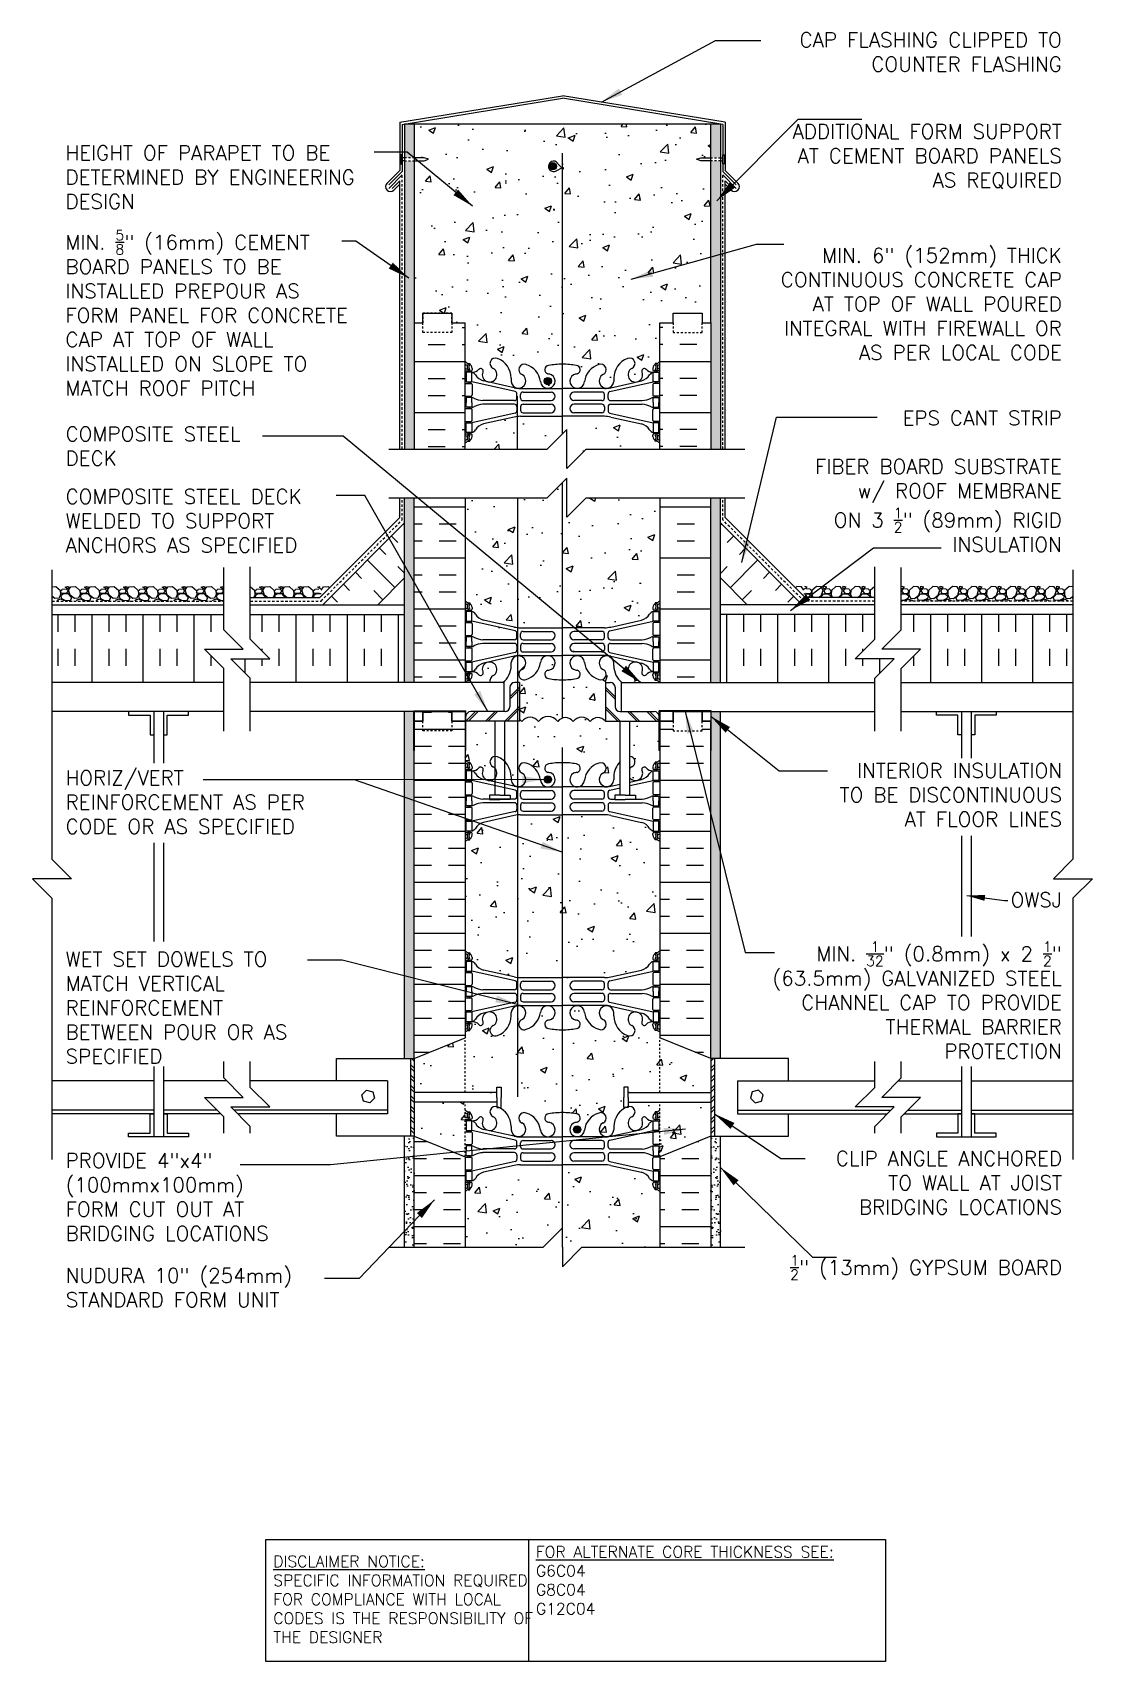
# Model space of a CAD drawing. Header units: inches. Extents: x 231.4 to 286, y 223.8 to 307.6.
import ezdxf

# ---------------------------------------------------------------- set-up
doc = ezdxf.new("R2010")
doc.units = ezdxf.units.IN
doc.header["$LTSCALE"] = 0.5
doc.header["$MEASUREMENT"] = 0
doc.linetypes.add('DASHED2', pattern=[0.375, 0.25, -0.125])
doc.linetypes.add('HIDDEN2', pattern=[0.1875, 0.125, -0.0625])
for name, color, linetype in [('HATCH', 12, 'Continuous'), ('line25', 2, 'Continuous'), ('LINE3', 3, 'Continuous'), ('LINE50', 5, 'Continuous'), ('LINE9', 9, 'Continuous'), ('TEXT', 4, 'Continuous'), ('Web_Edge', 9, 'Continuous')]:
    doc.layers.add(name, color=color, linetype=linetype)
doc.styles.add('DIM', font='romans.shx', dxfattribs={"width": 0.7})
doc.styles.add('ROMANS', font='romans.shx', dxfattribs={"height": 1.125})
doc.styles.get("Standard").update_dxf_attribs({"font": 'romans.shx', "height": 1.125})
doc.dimstyles.new('ext', dxfattribs={"dimscale": 12, "dimtxt": 0.09375, "dimasz": 0.09375, "dimexe": 0.09375, "dimexo": 0.0625, "dimgap": 0.0625, "dimtad": 0, "dimjust": 1, "dimdec": 1, "dimzin": 3, "dimdsep": 46, "dimlunit": 4, "dimtxsty": 'DIM', "dimcen": 0.09, "dimdle": 0.09375, "dimclrt": 4, "dimadec": 0, "dimazin": 0, "dimtfac": 1, "dimtdec": 1, "dimtmove": 2, "dimatfit": 3, "dimfxl": 1, "dimfrac": 2, "dimtolj": 1, "dimtzin": 0, "dimarcsym": 0})
doc.dimstyles.new('ext_12', dxfattribs={"dimscale": 12, "dimtxt": 0.09375, "dimasz": 0.09375, "dimexe": 0.09375, "dimexo": 0.0625, "dimgap": 0.0625, "dimtad": 1, "dimdec": 1, "dimzin": 3, "dimdsep": 46, "dimlunit": 4, "dimtxsty": 'DIM', "dimcen": 0.09, "dimdle": 0.09375, "dimclrt": 4, "dimadec": 0, "dimazin": 0, "dimtfac": 1, "dimtdec": 1, "dimtmove": 2, "dimatfit": 3, "dimfxl": 1, "dimfrac": 2, "dimtolj": 1, "dimtzin": 0, "dimarcsym": 0})
pattern_1 = [(50, (-13.6374, 43.8642), (3.5863, -0.31376), [0.375, -4.125]), (355, (-13.6374, 43.8642), (-0.693757, 3.76096), [0.3, -3.3]), (100.4514, (-13.3386, 43.838), (2.892547, 3.447198), [0.3187, -3.50571]), (46.1842, (-13.6374, 44.8642), (5.336205, -0.827595), [0.5625, -6.1875]), (96.6356, (-13.1927, 44.7953), (4.67331, 4.87059), [0.47805, -5.258565]), (351.1842, (-13.6374, 44.864), (4.67331, 4.87059), [0.45, -4.95]), (21, (-13.1374, 44.6142), (2.984535, -2.013094), [0.375, -4.125]), (326, (-13.1374, 44.6142), (1.216577, 3.62575), [0.3, -3.3]), (71.4514, (-12.8887, 44.4465), (4.201113, 1.612652), [0.3187, -3.50571]), (37.5, (-13.6374, 43.8642), (0.0607993, 1.6644693), [0, -3.26, 0, -3.35, 0, -3.3125]), (7.5, (-13.6374, 43.8642), (1.315348, 1.972059), [0, -1.91, 0, -3.185, 0, -1.2625]), (327.5, (-14.7524, 43.8642), (2.669112, -0.1127744), [0, -1.25, 0, -3.9, 0, -5.175]), (317.5, (-15.2524, 43.8642), (2.915931, 0.500525), [0, -1.625, 0, -2.59, 0, -3.675])]

msp = doc.modelspace()

# ---------------------------------------------------------------- texts
at = {"layer": 'TEXT'}
for s, insert, char_height, width, attachment_point in [('\\A1;CAP FLASHING CLIPPED TO COUNTER FLASHING ', (284.398, 306.557), 0.75, 15.57124, 6), ('\\A1;ADDITIONAL FORM SUPPORT AT CEMENT BOARD PANELS AS REQUIRED ', (284.398, 301.186), 0.75, 15.57124, 6), ('\\A1;HEIGHT OF PARAPET TO BE DETERMINED BY ENGINEERING DESIGN', (233.133, 300.117), 0.75, 16.32923, 4), ('\\A1;MIN. {\\H0.7x;\\S5/8;\\H1.429x;"} (16mm) CEMENT BOARD PANELS TO BE INSTALLED PREPOUR AS FORM PANEL FOR CONCRETE CAP AT TOP OF WALL INSTALLED ON SLOPE TO MATCH ROOF PITCH', (233.133, 293.144), 0.75, 16.32923, 4), ('\\A1;MIN. 6" (152mm) THICK CONTINUOUS CONCRETE CAP AT TOP OF WALL POURED INTEGRAL WITH FIREWALL OR AS PER LOCAL CODE ', (284.398, 293.596), 0.75, 16.10288, 6), ('{\\LFOR ALTERNATE CORE THICKNESS SEE:\\P}G6C04\\PG8C04\\PG12C04', (257.34, 227.945), 0.585, 24.26627, 4), ('{\\LDISCLAIMER NOTICE:}\\PSPECIFIC INFORMATION REQUIRED FOR COMPLIANCE WITH LOCAL CODES IS THE RESPONSIBILITY OF THE DESIGNER', (243.828, 226.967), 0.585, 14.56244, 4)]:
    msp.add_mtext(s, dxfattribs=dict(at, insert=insert, char_height=char_height, width=width, attachment_point=attachment_point))
at = {"layer": 'TEXT', "char_height": 0.75, "style": 'ROMANS'}
for s, insert, width, attachment_point in [('\\A1;EPS CANT STRIP', (284.396, 288.105), 9.59335, 3), ('COMPOSITE STEEL DECK', (233.14, 287.285), 10.99211, 1), ('\\A1;FIBER BOARD SUBSTRATE\\Pw/ ROOF MEMBRANE \\PON 3 {\\H0.7x;\\S1/2;}" (89mm) RIGID \\PINSULATION', (284.396, 285.611), 26.1134, 3), ('COMPOSITE STEEL DECK WELDED TO SUPPORT ANCHORS AS SPECIFIED', (233.14, 284.067), 14.65126, 1), ('\\A1;INTERIOR INSULATION TO BE DISCONTINUOUS AT FLOOR LINES', (284.404, 268.344), 13.00001, 6), ('HORIZ/VERT REINFORCEMENT AS PER CODE OR AS SPECIFIED', (233.14, 269.598), 14.65126, 1), ('\\A1;OWSJ', (284.394, 262.943), 12.22718, 6), ('\\A1;MIN. {\\H0.7x;\\S1/32;}" (0.8mm) x 2 {\\H0.7x;\\S1/2;}" (63.5mm) GALVANIZED STEEL CHANNEL CAP TO PROVIDE THERMAL BARRIER PROTECTION  ', (284.393, 257.791), 16.71576, 6), ('\\A1;{\\C4;WET SET DOWELS TO MATCH VERTICAL REINFORCEMENT BETWEEN POUR OR AS SPECIFIED}', (233.14, 260.272), 12.44051, 1), ('\\A1;{\\C4;PROVIDE 4"x4" (100mmx100mm) FORM CUT OUT AT BRIDGING LOCATIONS}', (233.14, 249.909), 12.44051, 1), ('\\A1;CLIP ANGLE ANCHORED TO WALL AT JOIST BRIDGING LOCATIONS', (284.404, 248.395), 13.81115, 6), ('\\A1;{\\H0.7x;\\S1/2;}" (13mm) GYPSUM BOARD', (284.404, 244.036), 13.81115, 6), ('NUDURA 10" (254mm) STANDARD FORM UNIT', (233.147, 243.999), 13.12656, 1)]:
    msp.add_mtext(s, dxfattribs=dict(at, insert=insert, width=width, attachment_point=attachment_point))

# ---------------------------------------------------------------- hatches: boundary and pattern name
at = {"layer": 'HATCH'}
h = msp.add_hatch(dxfattribs=at)
h.set_pattern_fill('AR-SAND', color=256, scale=0.25, style=0)
h.set_pattern_definition([(37.5, (250.86382, 291.85052), (-0.0157483, 0.481706), [0, -0.38, 0, -0.425, 0, -0.40625]), (7.5, (250.8638, 291.8505), (0.442444, 0.705537), [0, -0.205, 0, -0.3425, 0, -0.13125]), (327.5, (250.5563, 291.85052), (0.7785355, 0.001415), [0, -0.125, 0, -0.45, 0, -0.5875]), (317.5, (250.5563, 291.8505), (0.751532, 0.219419), [0, -0.0625, 0, -0.295, 0, -0.3375])])
h.paths.add_polyline_path([(251.081, 292.63), (251.081, 300.96), (251.081, 300.96), (250.581, 300.96), (250.581, 286.133), (251.081, 286.133)])
h.paths.add_polyline_path([(251.081, 302.857), (250.581, 302.857), (250.581, 301.123), (251.081, 301.123)])
h.paths.add_polyline_path([(251.081, 283.63), (250.581, 283.63), (250.581, 274.13), (251.081, 274.13)])
h.paths.add_polyline_path([(251.081, 255.073), (251.081, 254.786), (250.581, 254.786), (250.581, 272.63), (250.816, 272.63), (251.081, 272.63)])
h = msp.add_hatch(dxfattribs=at)
h.set_pattern_fill('AR-CONC', color=256, scale=0.5)
h.set_pattern_definition([(50, (0, 0), (3.5863, -0.31376), [0.375, -4.125]), (355, (0, 0), (-0.693757, 3.76096), [0.3, -3.3]), (100.4514, (0.299, -0.026), (2.892544, 3.4472), [0.3187, -3.50571]), (46.1842, (0, 1), (5.336207, -0.827596), [0.5625, -6.1875]), (96.6356, (0.4447, 0.931), (4.67331, 4.87059), [0.47805, -5.25857]), (351.1842, (0, 1), (4.67331, 4.87059), [0.45, -4.95]), (21, (0.5, 0.75), (2.984535, -2.013094), [0.375, -4.125]), (326, (0.5, 0.75), (1.216577, 3.62575), [0.3, -3.3]), (71.4514, (0.7487, 0.5822), (4.201112, 1.612656), [0.3187, -3.50571]), (37.5, (0, 0), (0.0607993, 1.6644693), [0, -3.26, 0, -3.35, 0, -3.3125]), (7.5, (0, 0), (1.315348, 1.9720586), [0, -1.91, 0, -3.185, 0, -1.2625]), (327.5, (-1.115, 0), (2.669112, -0.1127744), [0, -1.25, 0, -3.9, 0, -5.175]), (317.5, (-1.615, 0), (2.915931, 0.500525), [0, -1.625, 0, -2.59, 0, -3.675])])
h.paths.add_polyline_path([(265.83, 300.96), (265.607, 301.041), (265.831, 301.123), (266.331, 301.123), (266.331, 302.857), (251.081, 302.857), (251.081, 301.123), (251.582, 301.123), (251.806, 301.041), (251.582, 300.96), (251.081, 300.96), (251.081, 292.63), (251.519, 292.63), (251.519, 293.13), (253.019, 293.13), (253.019, 292.63), (253.706, 292.63), (253.706, 290.63, 0.088416), (253.852, 290.533), (253.942, 290.533), (253.942, 290.491, -0.249069), (254.052, 290.284), (254.052, 290.216, -0.414214), (253.99, 290.154), (253.942, 290.154), (253.942, 290.084), (254.047, 290.084, 0.231736), (254.405, 290.235, -0.8344), (254.617, 290.109), (254.605, 290.088, 2.155404), (255.143, 290.282, -1), (255.357, 290.794, -0.311223), (256.066, 289.778), (256.066, 289.613, 1.661382), (256.627, 289.965, -1), (256.84, 290.476, -0.30095), (257.576, 289.604, 1.661382), (258.138, 289.957, 0.055617), (257.958, 290.002, -0.843243), (257.993, 290.435, -0.047544), (258.706, 290.5, -0.047544), (259.42, 290.435, -0.843243), (259.455, 290.002, 0.055617), (259.275, 289.957, 1.661382), (259.836, 289.604, -0.30095), (260.573, 290.476, -1), (260.786, 289.965, 1.661382), (261.347, 289.613), (261.347, 289.778, -0.311223), (262.056, 290.794, -1), (262.269, 290.282, 2.155404), (262.808, 290.088), (262.796, 290.109, -0.834375), (263.008, 290.235, 0.23174), (263.365, 290.084), (263.47, 290.084), (263.47, 290.154), (263.423, 290.154, -0.414214), (263.36, 290.216), (263.36, 290.284, -0.249069), (263.47, 290.491), (263.47, 290.533), (263.56, 290.533, 0.08841), (263.706, 290.63), (263.706, 292.63), (264.394, 292.63), (264.394, 293.13), (265.894, 293.13), (265.894, 292.63), (266.331, 292.63), (266.331, 300.96)])
h.paths.add_polyline_path([(258.402, 300.896), (258.665, 300.593), (258.699, 300.61, -2.114532), (258.699, 300.553), (258.665, 300.593), (258.383, 300.449, -1.846412)], flags=16)
h.paths.add_polyline_path([(263.36, 286.851, -0.414214), (263.423, 286.914), (263.47, 286.914), (263.47, 286.984), (263.365, 286.984, -0.155529), (263.19, 287.118, 0.180914), (262.772, 287.429), (261.191, 287.782, 0.054974), (260.864, 287.818), (258.706, 287.818), (256.548, 287.818, 0.054974), (256.222, 287.782), (254.641, 287.429, 0.180914), (254.223, 287.118, -0.155529), (254.047, 286.984), (253.942, 286.984), (253.942, 286.914), (253.99, 286.914, -0.414214), (254.052, 286.851), (254.052, 286.784, -0.249069), (253.942, 286.577), (253.942, 286.535), (253.852, 286.535, 0.088416), (253.706, 286.438), (253.706, 286.133), (257.925, 286.133), (258.925, 287.133), (258.925, 285.133), (259.925, 286.133), (263.706, 286.133), (263.706, 286.438, 0.08841), (263.56, 286.535), (263.47, 286.535), (263.47, 286.577, -0.249069), (263.36, 286.784)])
h.paths.add_polyline_path([(263.706, 283.63), (259.925, 283.63), (258.925, 282.63), (258.925, 284.63), (257.925, 283.63), (253.706, 283.63), (253.706, 278.325, 0.088416), (253.852, 278.228), (253.942, 278.228), (253.942, 278.186, -0.249069), (254.052, 277.979), (254.052, 277.911, -0.414214), (253.99, 277.849), (253.942, 277.849), (253.942, 277.779), (254.047, 277.779, -0.155529), (254.223, 277.645, 0.180914), (254.641, 277.333), (256.222, 276.98, 0.054974), (256.548, 276.944), (258.706, 276.944), (260.864, 276.944, 0.054974), (261.191, 276.98), (262.772, 277.333, 0.180914), (263.19, 277.645, -0.155529), (263.365, 277.779), (263.47, 277.779), (263.47, 277.849), (263.423, 277.849, -0.414214), (263.36, 277.911), (263.36, 277.979, -0.249069), (263.47, 278.186), (263.47, 278.228), (263.56, 278.228, 0.08841), (263.706, 278.325)])
h.paths.add_polyline_path([(260.911, 274.13), (261.161, 274.13, -0.414214), (261.411, 273.88), (261.411, 272.88, 0.414214), (261.661, 272.63), (261.725, 272.63), (261.725, 274.13), (261.768, 274.13, -0.229794), (261.347, 274.985), (261.347, 275.15, 1.661382), (260.786, 274.797, -1), (260.573, 274.286, -0.30095), (259.836, 275.159, 1.661382), (259.275, 274.806, 0.055617), (259.455, 274.76, -0.843243), (259.42, 274.328, -0.047544), (258.706, 274.263, -0.047544), (257.993, 274.328, -0.843243), (257.958, 274.76, 0.055617), (258.138, 274.806, 1.661382), (257.576, 275.159, -0.30095), (256.84, 274.286, -1), (256.627, 274.797, 1.661382), (256.066, 275.15), (256.066, 274.985, -0.229794), (255.645, 274.13), (255.687, 274.13), (255.687, 272.63), (255.752, 272.63, 0.414214), (256.002, 272.88), (256.002, 273.88, -0.414214), (256.252, 274.13), (256.502, 274.13), (256.502, 272.219, -0.115998), (256.62, 272.113, -0.520567), (257.473, 272.113, -0.520567), (258.461, 272.113, -0.520567), (259.249, 272.113, -0.520567), (260.134, 272.113, -0.506879), (260.911, 272.13)])
h.paths.add_polyline_path([(254.605, 274.675), (254.617, 274.653, -0.834375), (254.405, 274.528, 0.23174), (254.047, 274.679), (253.942, 274.679), (253.942, 274.609), (253.99, 274.609, -0.414214), (254.052, 274.546), (254.052, 274.479, -0.249069), (253.942, 274.272), (253.942, 274.23), (253.852, 274.23, 0.088416), (253.706, 274.133), (253.706, 274.13), (254.99, 274.13, -0.400391), (255.143, 274.48, 2.155404)])
h.paths.add_polyline_path([(263.47, 274.272, -0.249069), (263.36, 274.479), (263.36, 274.546, -0.414214), (263.423, 274.609), (263.47, 274.609), (263.47, 274.679), (263.365, 274.679, 0.231736), (263.008, 274.528, -0.8344), (262.796, 274.653), (262.808, 274.675, 2.155404), (262.269, 274.48, -0.400391), (262.423, 274.13), (263.706, 274.13), (263.706, 274.133, 0.08841), (263.56, 274.23), (263.47, 274.23)])
h.paths.add_polyline_path([(261.675, 272.13), (260.911, 272.13, 0.506879), (260.134, 272.113, 0.520567), (259.249, 272.113, 0.520567), (258.461, 272.113, 0.520567), (257.473, 272.113, 0.520567), (256.62, 272.113, 0.115998), (256.502, 272.219), (256.502, 272.13), (255.738, 272.13), (255.738, 270.054, -0.200322), (256.066, 269.28), (256.066, 269.115, 1.661382), (256.627, 269.468, -1), (256.84, 269.979, -0.30095), (257.576, 269.107, 1.661382), (258.138, 269.459, 0.055617), (257.958, 269.505, -0.843243), (257.993, 269.937, -0.047544), (258.706, 270.002, -0.047544), (259.42, 269.937, -0.843243), (259.455, 269.505, 0.055617), (259.275, 269.459, 1.661382), (259.836, 269.107, -0.30095), (260.573, 269.979, -1), (260.786, 269.468, 1.661382), (261.347, 269.115), (261.347, 269.28, -0.20032), (261.675, 270.054)])
h.paths.add_polyline_path([(255.238, 272.13), (253.738, 272.13), (253.738, 270.63), (253.706, 270.63), (253.706, 270.133, 0.088416), (253.852, 270.035), (253.942, 270.035), (253.942, 269.994, -0.249069), (254.052, 269.786), (254.052, 269.719, -0.414214), (253.99, 269.656), (253.942, 269.656), (253.942, 269.586), (254.047, 269.586, 0.231736), (254.405, 269.737, -0.8344), (254.617, 269.612), (254.605, 269.591, 0.831445), (255.238, 269.212), (255.238, 269.708, 0.081597), (255.143, 269.785, -0.800445), (255.238, 270.317)])
h.paths.add_polyline_path([(263.706, 270.63), (263.675, 270.63), (263.675, 272.13), (262.175, 272.13), (262.175, 270.317, -0.800457), (262.269, 269.785, 0.081606), (262.175, 269.708), (262.175, 269.212, 0.831459), (262.808, 269.591), (262.796, 269.612, -0.834375), (263.008, 269.737, 0.23174), (263.365, 269.586), (263.47, 269.586), (263.47, 269.656), (263.423, 269.656, -0.414214), (263.36, 269.719), (263.36, 269.786, -0.249069), (263.47, 269.994), (263.47, 270.035), (263.56, 270.035, 0.08841), (263.706, 270.133)])
h.paths.add_polyline_path([(263.706, 265.94, 0.08841), (263.56, 266.038), (263.47, 266.038), (263.47, 266.079, -0.249069), (263.36, 266.286), (263.36, 266.354, -0.414214), (263.423, 266.416), (263.47, 266.416), (263.47, 266.486), (263.365, 266.486, -0.155529), (263.19, 266.62, 0.180914), (262.772, 266.932), (261.191, 267.285, 0.054974), (260.864, 267.321), (258.706, 267.321), (256.548, 267.321, 0.054974), (256.222, 267.285), (254.641, 266.932, 0.180914), (254.223, 266.62, -0.155529), (254.047, 266.486), (253.942, 266.486), (253.942, 266.416), (253.99, 266.416, -0.414214), (254.052, 266.354), (254.052, 266.286, -0.249069), (253.942, 266.079), (253.942, 266.038), (253.852, 266.038, 0.088416), (253.706, 265.94), (253.706, 260.325, 0.088416), (253.852, 260.228), (253.942, 260.228), (253.942, 260.186, -0.249069), (254.052, 259.979), (254.052, 259.911, -0.414214), (253.99, 259.849), (253.942, 259.849), (253.942, 259.779), (254.047, 259.779, -0.155529), (254.223, 259.645, 0.180914), (254.641, 259.333), (256.222, 258.98, 0.054974), (256.548, 258.944), (258.706, 258.944), (260.864, 258.944, 0.054974), (261.191, 258.98), (262.772, 259.333, 0.180914), (263.19, 259.645, -0.155529), (263.365, 259.779), (263.47, 259.779), (263.47, 259.849), (263.423, 259.849, -0.414214), (263.36, 259.911), (263.36, 259.979, -0.249069), (263.47, 260.186), (263.47, 260.228), (263.56, 260.228, 0.08841), (263.706, 260.325)])
h.paths.add_polyline_path([(263.706, 255.845), (263.706, 256.133, 0.08841), (263.56, 256.23), (263.47, 256.23), (263.47, 256.272, -0.249069), (263.36, 256.479), (263.36, 256.546, -0.414214), (263.423, 256.609), (263.47, 256.609), (263.47, 256.679), (263.365, 256.679, 0.231736), (263.008, 256.528, -0.8344), (262.796, 256.653), (262.808, 256.675, 2.155404), (262.269, 256.48, -1), (262.056, 255.969, -0.311223), (261.347, 256.985), (261.347, 257.15, 1.661382), (260.786, 256.797, -1), (260.573, 256.286, -0.30095), (259.836, 257.159, 1.661382), (259.275, 256.806, 0.055617), (259.455, 256.76, -0.843243), (259.42, 256.328, -0.047544), (258.706, 256.263, -0.047544), (257.993, 256.328, -0.843243), (257.958, 256.76, 0.055617), (258.138, 256.806, 1.661382), (257.576, 257.159, -0.30095), (256.84, 256.286, -1), (256.627, 256.797, 1.661382), (256.066, 257.15), (256.066, 256.985, -0.311223), (255.357, 255.969, -1), (255.143, 256.48, 2.155404), (254.605, 256.675), (254.617, 256.653, -0.834375), (254.405, 256.528, 0.23174), (254.047, 256.679), (253.942, 256.679), (253.942, 256.609), (253.99, 256.609, -0.414214), (254.052, 256.546), (254.052, 256.479, -0.249069), (253.942, 256.272), (253.942, 256.23), (253.852, 256.23, 0.088416), (253.706, 256.133), (253.706, 255.845), (253.706, 253.036), (255.321, 253.036), (255.321, 253.315), (255.548, 253.315), (255.548, 252.786), (255.548, 252.258), (255.447, 252.258, -0.286808), (256.066, 251.28), (256.066, 251.115, 1.661382), (256.627, 251.468, -1), (256.84, 251.979, -0.30095), (257.576, 251.107, 1.661382), (258.138, 251.459, 0.055617), (257.958, 251.505, -0.843243), (257.993, 251.937, -0.047544), (258.706, 252.002, -0.047544), (259.42, 251.937, -0.843243), (259.455, 251.505, 0.055617), (259.275, 251.459, 1.661382), (259.836, 251.107, -0.30095), (260.573, 251.979, -1), (260.786, 251.468, 1.661382), (261.347, 251.115), (261.347, 251.28, -0.286808), (261.966, 252.258), (261.865, 252.258), (261.865, 252.786), (261.865, 253.315), (262.092, 253.315), (262.092, 253.036), (263.706, 253.036)])
h.paths.add_polyline_path([(263.706, 252.536), (262.092, 252.536), (262.092, 252.308, -0.933253), (262.269, 251.785, 2.155404), (262.808, 251.591), (262.796, 251.612, -0.834375), (263.008, 251.737, 0.23174), (263.365, 251.586), (263.47, 251.586), (263.47, 251.656), (263.423, 251.656, -0.414214), (263.36, 251.719), (263.36, 251.786, -0.249069), (263.47, 251.994), (263.47, 252.035), (263.56, 252.035, 0.08841), (263.706, 252.133)], flags=17)
h.paths.add_polyline_path([(255.321, 252.308), (255.321, 252.536), (253.706, 252.536), (253.706, 252.133, 0.088416), (253.852, 252.035), (253.942, 252.035), (253.942, 251.994, -0.249069), (254.052, 251.786), (254.052, 251.719, -0.414214), (253.99, 251.656), (253.942, 251.656), (253.942, 251.586), (254.047, 251.586, 0.231736), (254.405, 251.737, -0.8344), (254.617, 251.612), (254.605, 251.591, 2.155404), (255.143, 251.785, -0.933238)], flags=17)
h.paths.add_polyline_path([(253.706, 255.845), (251.081, 254.786), (251.081, 253.036), (253.706, 253.036)])
h.paths.add_polyline_path([(253.706, 252.536), (251.081, 252.536), (251.081, 250.786), (253.706, 249.728)])
h.paths.add_polyline_path([(266.331, 254.786), (263.706, 255.845), (263.706, 253.036), (266.331, 253.036)])
h.paths.add_polyline_path([(266.331, 252.536), (263.706, 252.536), (263.706, 249.728), (266.331, 250.786)])
h.paths.add_polyline_path([(263.706, 247.94, 0.08841), (263.56, 248.038), (263.47, 248.038), (263.47, 248.079, -0.249069), (263.36, 248.286), (263.36, 248.354, -0.414214), (263.423, 248.416), (263.47, 248.416), (263.47, 248.486), (263.365, 248.486, -0.155529), (263.19, 248.62, 0.180914), (262.772, 248.932), (261.191, 249.285, 0.054974), (260.864, 249.321), (258.706, 249.321), (256.548, 249.321, 0.054974), (256.222, 249.285), (254.641, 248.932, 0.180914), (254.223, 248.62, -0.155529), (254.047, 248.486), (253.942, 248.486), (253.942, 248.416), (253.99, 248.416, -0.414214), (254.052, 248.354), (254.052, 248.286, -0.249069), (253.942, 248.079), (253.942, 248.038), (253.852, 248.038, 0.088416), (253.706, 247.94), (253.706, 245.073), (257.706, 245.073), (258.706, 246.073), (258.706, 245.073), (258.706, 244.073), (259.706, 245.073), (263.706, 245.073)])
h = msp.add_hatch(dxfattribs=at)
h.set_pattern_fill('AR-SAND', color=256, scale=0.25, style=0)
h.set_pattern_definition([(37.5, (266.56853, 301.7748), (-0.0157483, 0.481706), [0, -0.38, 0, -0.425, 0, -0.40625]), (7.5, (266.56853, 301.7748), (0.442444, 0.7055365), [0, -0.205, 0, -0.3425, 0, -0.13125]), (327.5, (266.26103, 301.7748), (0.7785355, 0.0014148), [0, -0.125, 0, -0.45, 0, -0.5875]), (317.5, (266.26103, 301.7748), (0.751532, 0.219419), [0, -0.0625, 0, -0.295, 0, -0.3375])])
h.paths.add_polyline_path([(266.831, 302.857), (266.331, 302.857), (266.331, 301.123), (266.831, 301.123)])
h.paths.add_polyline_path([(266.831, 300.96), (266.331, 300.96), (266.331, 292.63), (266.331, 286.133), (266.831, 286.133)])
h.paths.add_polyline_path([(266.831, 283.63), (266.331, 283.63), (266.331, 274.13), (266.831, 274.13)])
h.paths.add_polyline_path([(266.331, 255.073), (266.331, 254.786), (266.831, 254.786), (266.831, 272.63), (266.597, 272.63), (266.331, 272.63)])
h = msp.add_hatch(dxfattribs=at)
h.set_pattern_fill('INSUL', color=256, scale=7, style=0)
h.set_pattern_definition([(0, (-2672.4552, 689.6396), (0, -2.625), []), (0, (-2672.4552, 688.7646), (0, -2.625), [0.875, -0.875]), (0, (-2672.4552, 687.8896), (0, -2.625), [0.875, -0.875])])
h.paths.add_polyline_path([(251.081, 286.13), (253.706, 286.13), (253.706, 292.63), (253.019, 292.63), (253.019, 292.13), (251.519, 292.13), (251.519, 292.63), (251.081, 292.63)])
h = msp.add_hatch(dxfattribs=at)
h.set_pattern_fill('INSUL', color=256, scale=7, style=0)
h.set_pattern_definition([(180, (3189.868, 689.6396), (0, -2.625), []), (180, (3189.868, 688.7646), (0, -2.625), [0.875, -0.875]), (180, (3189.868, 687.8896), (0, -2.625), [0.875, -0.875])])
h.paths.add_polyline_path([(263.706, 286.13), (266.331, 286.13), (266.331, 292.63), (265.894, 292.63), (265.894, 292.13), (264.394, 292.13), (264.394, 292.63), (263.706, 292.63)])
h = msp.add_hatch(dxfattribs=at)
h.set_pattern_fill('INSUL', color=256, scale=7, style=0)
h.set_pattern_definition([(0, (-13.6374, 49.5397), (0, 2.625), []), (0, (-13.6374, 50.4147), (0, 2.625), [0.875, -0.875]), (0, (-13.6374, 51.2897), (0, 2.625), [0.875, -0.875])])
h.paths.add_polyline_path([(263.706, 274.13), (266.331, 274.13), (266.331, 283.63), (263.706, 283.63)])
h.paths.add_polyline_path([(251.081, 274.13), (253.706, 274.13), (253.706, 283.63), (251.081, 283.63)])
h = msp.add_hatch(dxfattribs=at)
h.set_pattern_fill('INSUL', color=256, scale=7, angle=45, style=0)
h.set_pattern_definition([(135, (357.8845, 119.229), (1.856155, 1.856155), []), (135, (358.5032, 119.8477), (1.856155, 1.856155), [0.875, -0.875]), (135, (359.122, 120.4664), (1.856155, 1.856155), [0.875, -0.875])])
h.paths.add_polyline_path([(249.333, 278.255), (246.505, 278.255), (250.581, 282.332), (250.581, 279.503)])
h = msp.add_hatch(dxfattribs=at)
h.set_pattern_fill('INSUL', color=256, scale=7, angle=45, style=0)
h.set_pattern_definition([(45, (159.5282, 119.229), (-1.856155, 1.856155), []), (45, (158.9095, 119.8477), (-1.856155, 1.856155), [0.875, -0.875]), (45, (158.2908, 120.4664), (-1.856155, 1.856155), [0.875, -0.875])])
h.paths.add_polyline_path([(268.08, 278.255), (270.908, 278.255), (266.831, 282.332), (266.831, 279.503)])
h = msp.add_hatch(dxfattribs=at)
h.set_pattern_fill('INSUL', color=256, scale=7, angle=90, style=0)
h.set_pattern_definition([(90, (357.8845, 119.229), (2.625, 2e-16), []), (90, (358.7595, 119.229), (2.625, 2e-16), [0.875, -0.875]), (90, (359.6345, 119.229), (2.625, 2e-16), [0.875, -0.875])])
h.paths.add_polyline_path([(242.644, 276.349), (242.644, 277.63), (250.581, 277.63), (250.581, 274.13), (242.644, 274.13), (242.644, 274.349), (241.644, 275.349), (243.644, 275.349)])
h.paths.add_polyline_path([(241.279, 277.63), (241.279, 276.84), (242.279, 275.84), (240.279, 275.84), (241.279, 274.84), (241.279, 274.13), (232.441, 274.13), (232.441, 277.63)])
h = msp.add_hatch(dxfattribs=at)
h.set_pattern_fill('INSUL', color=256, scale=7, angle=90, style=0)
h.set_pattern_definition([(90, (159.5282, 119.229), (-2.625, 2e-16), []), (90, (158.6532, 119.229), (-2.625, 2e-16), [0.875, -0.875]), (90, (157.7782, 119.229), (-2.625, 2e-16), [0.875, -0.875])])
h.paths.add_polyline_path([(274.769, 276.349), (274.769, 277.63), (266.831, 277.63), (266.831, 274.13), (274.769, 274.13), (274.769, 274.349), (275.769, 275.349), (273.769, 275.349)])
h.paths.add_polyline_path([(276.134, 277.63), (276.134, 276.84), (275.134, 275.84), (277.134, 275.84), (276.134, 274.84), (276.134, 274.13), (284.971, 274.13), (284.971, 277.63)])
h = msp.add_hatch(dxfattribs=at)
h.set_pattern_fill('AR-CONC', color=256, scale=0.5, style=0)
h.set_pattern_definition(pattern_1)
h.paths.add_polyline_path([(254.047, 277.279), (253.942, 277.279), (253.942, 277.209), (253.99, 277.209, -0.414214), (254.052, 277.146), (254.052, 276.611, -0.414214), (253.99, 276.549), (253.942, 276.549), (253.942, 276.479), (254.039, 276.479, -0.134256), (254.151, 276.45, 0.100756), (254.6, 276.323), (256.238, 276.323, 0.414214), (256.363, 276.448), (256.363, 276.66, 0.351061), (256.265, 276.782)])
h = msp.add_hatch(dxfattribs=at)
h.set_pattern_fill('AR-CONC', color=256, scale=0.5, style=0)
h.set_pattern_definition(pattern_1)
h.paths.add_polyline_path([(259.298, 276.134, 1), (259.298, 275.7), (260.738, 275.7, 0.414214), (260.863, 275.825), (260.863, 276.009, 0.414214), (260.738, 276.134)])
h = msp.add_hatch(dxfattribs=at)
h.set_pattern_fill('INSUL', color=256, scale=7, style=0)
h.set_pattern_definition([(0, (265.0857, 263.8557), (0, 2.625), []), (0, (265.0857, 264.7307), (0, 2.625), [0.875, -0.875]), (0, (265.0857, 265.6057), (0, 2.625), [0.875, -0.875])])
h.paths.add_polyline_path([(266.331, 272.133), (265.894, 272.133), (265.894, 271.633), (264.394, 271.633), (264.394, 272.133), (263.706, 272.133), (263.706, 270.63), (263.706, 255.845), (266.331, 254.786)])
h.paths.add_polyline_path([(251.081, 254.786), (253.706, 255.845), (253.706, 272.133), (253.019, 272.133), (253.019, 272.633), (251.519, 272.633), (251.519, 272.133), (251.081, 272.133)])
h = msp.add_hatch(dxfattribs=at)
h.set_pattern_fill('AR-CONC', color=256, scale=0.5, style=0)
h.set_pattern_definition([(50, (0, 0), (3.5863, -0.31376), [0.375, -4.125]), (355, (0, 0), (-0.693757, 3.76096), [0.3, -3.3]), (100.4514, (0.299, -0.026), (2.892547, 3.447198), [0.3187, -3.50571]), (46.1842, (0, 1), (5.336205, -0.827595), [0.5625, -6.1875]), (96.6356, (0.4447, 0.931), (4.67331, 4.87059), [0.47805, -5.258565]), (351.1842, (0, 1), (4.67331, 4.87059), [0.45, -4.95]), (21, (0.5, 0.75), (2.984535, -2.013094), [0.375, -4.125]), (326, (0.5, 0.75), (1.216577, 3.62575), [0.3, -3.3]), (71.4514, (0.7487, 0.5822), (4.201113, 1.612652), [0.3187, -3.50571]), (37.5, (0, 0), (0.0607993, 1.6644693), [0, -3.26, 0, -3.35, 0, -3.3125]), (7.5, (0, 0), (1.315348, 1.9720586), [0, -1.91, 0, -3.185, 0, -1.2625]), (327.5, (-1.115, 0), (2.669112, -0.1127744), [0, -1.25, 0, -3.9, 0, -5.175]), (317.5, (-1.615, 0), (2.915931, 0.500525), [0, -1.625, 0, -2.59, 0, -3.675])])
h.paths.add_polyline_path([(263.358, 256.314, -0.124673), (263.462, 256.342), (263.567, 256.342), (263.567, 256.412), (263.519, 256.412, -0.414214), (263.457, 256.475), (263.457, 257.01, -0.414214), (263.519, 257.072), (263.567, 257.072), (263.567, 257.142), (263.462, 257.142), (261.244, 256.646, 0.351061), (261.146, 256.524), (261.146, 256.311, 0.414214), (261.271, 256.186), (262.909, 256.186, 0.100756)], flags=17)
h.paths.add_polyline_path([(256.361, 255.539, 0.351061), (256.459, 255.661), (256.459, 255.873, 0.414214), (256.334, 255.998), (254.696, 255.998, 0.100756), (254.247, 255.871, -0.124673), (254.144, 255.842), (253.844, 255.842), (253.844, 256.092), (253.844, 256.342), (254.144, 256.342, -0.124673), (254.247, 256.314, 0.100756), (254.696, 256.186), (256.334, 256.186, 0.414214), (256.459, 256.311), (256.459, 256.524, 0.351061), (256.361, 256.646), (254.144, 257.142), (253.844, 257.142), (253.844, 257.642), (254.144, 257.642, -0.155529), (254.319, 257.508, 0.180914), (254.737, 257.197), (256.318, 256.844, 0.054974), (256.645, 256.808), (258.803, 256.808), (260.96, 256.808, 0.054974), (261.287, 256.844), (262.868, 257.197, 0.180914), (263.286, 257.508, -0.155529), (263.462, 257.642, -0.231745), (263.104, 257.793, -0.000015), (263.104, 257.793, 0.834375), (262.892, 257.668), (262.904, 257.646, -2.155404), (262.365, 257.841, 0.996631), (262.154, 258.353, 0.001579), (262.152, 258.352, 39427.346556), (262.152, 258.352, 4648.083615), (262.152, 258.352, 1555.99298), (262.153, 258.352, 22761.331057), (262.153, 258.352, 5311.334146), (262.153, 258.352, 0.001224), (262.152, 258.352, 0.311223), (261.443, 257.336), (261.443, 257.171, -1.661382), (260.882, 257.524, 0.996657), (260.67, 258.036, 0.001181), (260.669, 258.035, 0.000493), (260.669, 258.035, 0.30095), (259.932, 257.163, -1.661382), (259.371, 257.515, -0.055617), (259.551, 257.561, 0.843243), (259.516, 257.993, 0.047544), (258.803, 258.058, 0.047544), (258.089, 257.993, 0.843243), (258.054, 257.561, -0.055617), (258.234, 257.515, -1.661382), (257.673, 257.163, 0.30095), (256.936, 258.035, 1.001212), (256.723, 257.523, -0.000606), (256.723, 257.524, -1.661382), (256.162, 257.171), (256.162, 257.336, 0.311223), (255.453, 258.352, 1.000631), (255.24, 257.841, -1.000631), (255.453, 258.352, -0.311223), (256.162, 257.336), (256.162, 257.171, 1.661382), (256.723, 257.524, -1), (256.936, 258.035, -0.30095), (257.673, 257.163, 1.661382), (258.234, 257.515, 0.055617), (258.054, 257.561, -0.843243), (258.089, 257.993, -0.047544), (258.803, 258.058, -0.047544), (259.516, 257.993, -0.843243), (259.551, 257.561, 0.055617), (259.371, 257.515, 1.661382), (259.932, 257.163, -0.30095), (260.669, 258.035, -1), (260.882, 257.524, 1.661382), (261.443, 257.171), (261.443, 257.336, -0.311223), (262.152, 258.352, -1), (262.365, 257.841, 2.155404), (262.904, 257.646), (262.892, 257.668, -0.8344), (263.104, 257.793, -0.000004), (263.104, 257.793, 0.23174), (263.462, 257.642, 0.155529), (263.286, 257.508, -0.180914), (262.868, 257.197), (261.287, 256.844, -0.054974), (260.96, 256.808), (258.803, 256.808), (256.645, 256.808, -0.054974), (256.318, 256.844), (254.737, 257.197, -0.180914), (254.319, 257.508, 0.155529), (254.144, 257.642), (254.144, 257.142), (256.361, 256.646, -0.351061), (256.459, 256.524), (256.459, 256.311, -0.414214), (256.334, 256.186), (254.696, 256.186, -0.100756), (254.247, 256.314, 0.124673), (254.144, 256.342), (254.144, 256.092), (254.144, 255.842, 0.124673), (254.247, 255.871, -0.100756), (254.696, 255.998), (256.334, 255.998, -0.414214), (256.459, 255.873), (256.459, 255.661, -0.351061), (256.361, 255.539), (254.144, 255.042), (254.144, 254.542, -0.231745), (254.501, 254.391, -0.000015), (254.501, 254.391, 0.834375), (254.713, 254.517), (254.701, 254.538, -2.155404), (255.24, 254.344, 1.002597), (255.455, 253.833, -0.001297), (255.453, 253.833, 0.311223), (256.162, 254.849), (256.162, 255.014, -1.661382), (256.723, 254.661, 0.999268), (256.936, 254.15, 1153762.998365), (256.936, 254.15, 0.000367), (256.936, 254.15, 0.30095), (257.673, 255.022, -1.661382), (258.234, 254.669, -0.055617), (258.054, 254.624, 0.843243), (258.089, 254.191, 0.047544), (258.803, 254.127, 0.047544), (259.516, 254.191, 0.843243), (259.551, 254.624, -0.055617), (259.371, 254.669, -1.661382), (259.932, 255.022, 0.30095), (260.669, 254.15, 0.997129), (260.884, 254.66, 1798.123577), (260.884, 254.66, 0.001994), (260.882, 254.661, -1.661382), (261.443, 255.014), (261.443, 254.849, 0.311223), (262.152, 253.833, 0.999644), (262.366, 254.344, -0.999644), (262.152, 253.833, -0.311223), (261.443, 254.849), (261.443, 255.014, 1.661382), (260.882, 254.661, -1), (260.669, 254.15, -0.30095), (259.932, 255.022, 1.661382), (259.371, 254.669, 0.055617), (259.551, 254.624, -0.843243), (259.516, 254.191, -0.047544), (258.803, 254.127, -0.047544), (258.089, 254.191, -0.843243), (258.054, 254.624, 0.055617), (258.234, 254.669, 1.661382), (257.673, 255.022, -0.30095), (256.936, 254.15, -1), (256.723, 254.661, 1.661382), (256.162, 255.014), (256.162, 254.849, -0.311223), (255.453, 253.833, -1), (255.24, 254.344, 2.155404), (254.701, 254.538), (254.713, 254.517, -0.8344), (254.501, 254.391, -0.000004), (254.501, 254.391, 0.23174), (254.144, 254.542), (253.844, 254.542), (253.844, 255.042), (254.144, 255.042)], flags=16)
h = msp.add_hatch(dxfattribs=at)
h.set_pattern_fill('ANSI32', color=256, style=0)
h.set_pattern_definition([(135, (639.7869, 24.1534), (0.26516504, 0.26516504), []), (135, (639.6101, 24.1534), (0.26516504, 0.26516504), [])])
h.paths.add_polyline_path([(250.894, 254.786), (251.081, 254.786), (251.081, 250.786), (250.894, 250.786)])
h = msp.add_hatch(dxfattribs=at)
h.set_pattern_fill('ANSI32', color=256, style=0)
h.set_pattern_definition([(45, (-122.37413, 24.1534), (-0.26516504, 0.26516504), []), (45, (-122.19735, 24.1534), (-0.26516504, 0.26516504), [])])
h.paths.add_polyline_path([(266.519, 254.786), (266.331, 254.786), (266.331, 250.786), (266.519, 250.786)])
h = msp.add_hatch(dxfattribs=at)
h.set_pattern_fill('AR-SAND', color=256, scale=0.25, style=0)
h.set_pattern_definition([(142.5, (639.9744, 21.6559), (0.01574834, 0.48170594), [0, -0.38, 0, -0.425, 0, -0.40625]), (172.5, (639.9744, 21.6559), (-0.4424442, 0.7055365), [0, -0.205, 0, -0.3425, 0, -0.13125]), (212.5, (640.2819, 21.6559), (-0.77853547, 0.00141476), [0, -0.125, 0, -0.45, 0, -0.5875]), (222.5, (640.2819, 21.6559), (-0.7515317, 0.2194189), [0, -0.0625, 0, -0.295, 0, -0.3375])])
h.paths.add_polyline_path([(250.581, 250.786), (251.081, 250.786), (251.081, 245.073), (250.581, 245.073)])
h = msp.add_hatch(dxfattribs=at)
h.set_pattern_fill('INSUL', color=256, scale=7, style=0)
h.set_pattern_definition([(0, (264.8386, 246.1344), (0, 2.625), []), (0, (264.8386, 247.0094), (0, 2.625), [0.875, -0.875]), (0, (264.8386, 247.8844), (0, 2.625), [0.875, -0.875])])
h.paths.add_polyline_path([(266.331, 250.786), (263.706, 249.728), (263.706, 245.073), (266.331, 245.073)])
h.paths.add_polyline_path([(253.706, 249.728), (251.081, 250.786), (251.081, 245.073), (253.706, 245.073)])
h = msp.add_hatch(dxfattribs=at)
h.set_pattern_fill('AR-SAND', color=256, scale=0.25, style=0)
h.set_pattern_definition([(37.5, (-122.56163, 21.6559), (-0.01574834, 0.48170594), [0, -0.38, 0, -0.425, 0, -0.40625]), (7.5, (-122.5616, 21.6559), (0.4424442, 0.7055365), [0, -0.205, 0, -0.3425, 0, -0.13125]), (327.5, (-122.86913, 21.6559), (0.77853547, 0.00141476), [0, -0.125, 0, -0.45, 0, -0.5875]), (317.5, (-122.8691, 21.6559), (0.7515317, 0.2194189), [0, -0.0625, 0, -0.295, 0, -0.3375])])
h.paths.add_polyline_path([(266.831, 250.786), (266.331, 250.786), (266.331, 245.073), (266.831, 245.073)])
at = {"layer": 'LINE3'}
msp.add_hatch(color=256, dxfattribs=at).paths.add_polyline_path([(258.397, 300.68, 1), (258.022, 300.68, 1)])
h = msp.add_hatch(color=256, dxfattribs=at)
h.paths.add_polyline_path([(258.135, 289.666, 0.831395), (257.766, 289.666)])
h.paths.add_polyline_path([(258.138, 289.632, 0.045935), (258.135, 289.666), (257.766, 289.666, 0.045935), (257.763, 289.632, 1)])
h = msp.add_hatch(color=256, dxfattribs=at)
h.paths.add_polyline_path([(258.135, 269.169, 0.831395), (257.766, 269.169)])
h.paths.add_polyline_path([(258.138, 269.134, 0.045935), (258.135, 269.169), (257.766, 269.169, 0.045935), (257.763, 269.134, 1)])
h = msp.add_hatch(color=256, dxfattribs=at)
h.paths.add_polyline_path([(259.647, 251.169, 0.831395), (259.278, 251.169)])
h.paths.add_polyline_path([(259.65, 251.134, 0.045935), (259.647, 251.169), (259.278, 251.169, 0.045935), (259.275, 251.134, 1)])

# ---------------------------------------------------------------- linework, layer by layer
at = {"layer": 'HATCH', "color": 6}
for p, q in [((250.331, 302.942), (258.706, 304.31)), ((267.081, 302.942), (258.706, 304.31)), ((250.331, 302.942), (250.331, 300.46)), ((267.081, 302.942), (267.081, 300.46)), ((250.331, 300.46), (249.68, 299.808)), ((267.081, 300.46), (267.733, 299.808)), ((250.331, 299.93), (249.945, 299.543)), ((250.331, 299.753), (250.033, 299.455)), ((267.081, 299.93), (267.468, 299.543)), ((267.081, 299.753), (267.38, 299.455))]:
    msp.add_line(p, q, dxfattribs=at)
at = {"layer": 'HATCH'}
for p, q in [((250.456, 302.836), (258.706, 304.183)), ((266.956, 302.836), (258.706, 304.183)), ((250.456, 302.836), (250.456, 300.408)), ((266.956, 302.836), (266.956, 300.408)), ((250.581, 301.123), (250.456, 301.123)), ((250.581, 300.96), (250.456, 300.96)), ((250.456, 300.232), (249.765, 299.541)), ((250.456, 300.408), (249.768, 299.72)), ((266.956, 300.408), (267.645, 299.72)), ((266.956, 300.232), (267.647, 299.541)), ((250.331, 286.133), (250.331, 299.93)), ((267.081, 286.133), (267.081, 299.93)), ((250.331, 282.612), (250.331, 283.63)), ((267.081, 282.612), (267.081, 283.63)), ((246.224, 278.505), (250.331, 282.612)), ((271.188, 278.505), (267.081, 282.612)), ((232.441, 279.051), (232.644, 279.068)), ((232.644, 279.069), (232.874, 278.859)), ((233.114, 279.029), (233.234, 279.069)), ((233.265, 278.939), (233.115, 279.029)), ((233.235, 279.069), (233.305, 279.039)), ((233.305, 279.039), (233.265, 278.939)), ((233.293, 278.869), (233.403, 279.049)), ((233.404, 279.048), (233.644, 279.068)), ((233.644, 279.069), (233.874, 278.859)), ((234.114, 279.029), (234.234, 279.069)), ((234.265, 278.939), (234.115, 279.029)), ((234.235, 279.069), (234.305, 279.039)), ((234.305, 279.039), (234.265, 278.939)), ((234.293, 278.869), (234.403, 279.049)), ((234.404, 279.048), (234.644, 279.068)), ((234.644, 279.069), (234.874, 278.859)), ((235.114, 279.029), (235.234, 279.069)), ((235.265, 278.939), (235.115, 279.029)), ((235.235, 279.069), (235.305, 279.039)), ((235.305, 279.039), (235.265, 278.939)), ((235.293, 278.869), (235.403, 279.049)), ((235.404, 279.048), (235.644, 279.068)), ((235.644, 279.069), (235.874, 278.859)), ((236.114, 279.029), (236.234, 279.069)), ((236.265, 278.939), (236.115, 279.029)), ((236.235, 279.069), (236.305, 279.039)), ((236.305, 279.039), (236.265, 278.939)), ((236.293, 278.869), (236.403, 279.049)), ((236.404, 279.048), (236.644, 279.068)), ((236.644, 279.069), (236.874, 278.859)), ((237.114, 279.029), (237.234, 279.069)), ((237.265, 278.939), (237.115, 279.029)), ((237.235, 279.069), (237.305, 279.039)), ((237.305, 279.039), (237.265, 278.939)), ((237.293, 278.869), (237.403, 279.049)), ((237.404, 279.048), (237.644, 279.068)), ((237.644, 279.069), (237.874, 278.859)), ((238.114, 279.029), (238.234, 279.069)), ((238.265, 278.939), (238.115, 279.029)), ((238.235, 279.069), (238.305, 279.039)), ((238.305, 279.039), (238.265, 278.939)), ((238.293, 278.869), (238.403, 279.049)), ((238.404, 279.048), (238.644, 279.068)), ((238.644, 279.069), (238.874, 278.859)), ((239.114, 279.029), (239.234, 279.069)), ((239.265, 278.939), (239.115, 279.029)), ((239.235, 279.069), (239.305, 279.039)), ((239.305, 279.039), (239.265, 278.939)), ((239.293, 278.869), (239.403, 279.049)), ((239.404, 279.048), (239.644, 279.068)), ((239.644, 279.069), (239.874, 278.859)), ((240.114, 279.029), (240.234, 279.069)), ((240.265, 278.939), (240.115, 279.029)), ((240.235, 279.069), (240.305, 279.039)), ((240.305, 279.039), (240.265, 278.939)), ((240.293, 278.869), (240.403, 279.049)), ((240.404, 279.048), (240.644, 279.068)), ((240.644, 279.069), (240.874, 278.859)), ((241.114, 279.029), (241.234, 279.069)), ((241.265, 278.939), (241.115, 279.029)), ((241.235, 279.069), (241.279, 279.05)), ((242.644, 279.069), (242.874, 278.859)), ((242.644, 279.068), (242.644, 279.068)), ((243.114, 279.029), (243.234, 279.069)), ((243.265, 278.939), (243.115, 279.029)), ((243.235, 279.069), (243.305, 279.039)), ((243.305, 279.039), (243.265, 278.939)), ((243.293, 278.869), (243.403, 279.049)), ((243.404, 279.048), (243.644, 279.068)), ((243.644, 279.069), (243.874, 278.859)), ((244.114, 279.029), (244.234, 279.069)), ((244.265, 278.939), (244.115, 279.029)), ((244.235, 279.069), (244.305, 279.039)), ((244.305, 279.039), (244.265, 278.939)), ((244.293, 278.869), (244.403, 279.049)), ((244.404, 279.048), (244.644, 279.068)), ((244.644, 279.069), (244.874, 278.859)), ((245.114, 279.029), (245.234, 279.069)), ((245.265, 278.939), (245.115, 279.029)), ((245.235, 279.069), (245.305, 279.039)), ((245.305, 279.039), (245.265, 278.939)), ((245.293, 278.869), (245.403, 279.049)), ((245.404, 279.048), (245.644, 279.068)), ((245.644, 279.069), (245.874, 278.859)), ((246.114, 279.029), (246.234, 279.069)), ((246.265, 278.939), (246.115, 279.029)), ((246.293, 278.869), (246.403, 279.049)), ((246.404, 279.048), (246.644, 279.068)), ((246.644, 279.069), (246.719, 279)), ((270.768, 279.069), (270.693, 279)), ((271.008, 279.048), (270.768, 279.068)), ((271.12, 278.869), (271.01, 279.049)), ((271.148, 278.939), (271.298, 279.029)), ((271.298, 279.029), (271.178, 279.069)), ((271.768, 279.069), (271.538, 278.859)), ((272.008, 279.048), (271.768, 279.068)), ((272.12, 278.869), (272.01, 279.049)), ((272.178, 279.069), (272.108, 279.039)), ((272.108, 279.039), (272.148, 278.939)), ((272.148, 278.939), (272.298, 279.029)), ((272.298, 279.029), (272.178, 279.069)), ((272.768, 279.069), (272.538, 278.859)), ((273.008, 279.048), (272.768, 279.068)), ((273.12, 278.869), (273.01, 279.049)), ((273.178, 279.069), (273.108, 279.039)), ((273.108, 279.039), (273.148, 278.939)), ((273.148, 278.939), (273.298, 279.029)), ((273.298, 279.029), (273.178, 279.069)), ((273.768, 279.069), (273.538, 278.859)), ((274.008, 279.048), (273.768, 279.068)), ((274.12, 278.869), (274.01, 279.049)), ((274.178, 279.069), (274.108, 279.039)), ((274.108, 279.039), (274.148, 278.939)), ((274.148, 278.939), (274.298, 279.029)), ((274.298, 279.029), (274.178, 279.069)), ((274.768, 279.069), (274.538, 278.859)), ((274.769, 279.068), (274.768, 279.068)), ((276.178, 279.069), (276.134, 279.05)), ((276.148, 278.939), (276.298, 279.029)), ((276.298, 279.029), (276.178, 279.069)), ((276.768, 279.069), (276.538, 278.859)), ((277.008, 279.048), (276.768, 279.068)), ((277.12, 278.869), (277.01, 279.049)), ((277.178, 279.069), (277.108, 279.039)), ((277.108, 279.039), (277.148, 278.939)), ((277.148, 278.939), (277.298, 279.029)), ((277.298, 279.029), (277.178, 279.069)), ((277.768, 279.069), (277.538, 278.859)), ((278.008, 279.048), (277.768, 279.068)), ((278.12, 278.869), (278.01, 279.049)), ((278.178, 279.069), (278.108, 279.039)), ((278.108, 279.039), (278.148, 278.939)), ((278.148, 278.939), (278.298, 279.029)), ((278.298, 279.029), (278.178, 279.069)), ((278.768, 279.069), (278.538, 278.859)), ((279.008, 279.048), (278.768, 279.068)), ((279.12, 278.869), (279.01, 279.049)), ((279.178, 279.069), (279.108, 279.039)), ((279.108, 279.039), (279.148, 278.939)), ((279.148, 278.939), (279.298, 279.029)), ((279.298, 279.029), (279.178, 279.069)), ((279.768, 279.069), (279.538, 278.859)), ((280.008, 279.048), (279.768, 279.068)), ((280.12, 278.869), (280.01, 279.049)), ((280.178, 279.069), (280.108, 279.039)), ((280.108, 279.039), (280.148, 278.939)), ((280.148, 278.939), (280.298, 279.029)), ((280.298, 279.029), (280.178, 279.069)), ((280.768, 279.069), (280.538, 278.859)), ((281.008, 279.048), (280.768, 279.068)), ((281.12, 278.869), (281.01, 279.049)), ((281.178, 279.069), (281.108, 279.039)), ((281.108, 279.039), (281.148, 278.939)), ((281.148, 278.939), (281.298, 279.029)), ((281.298, 279.029), (281.178, 279.069)), ((281.768, 279.069), (281.538, 278.859)), ((282.008, 279.048), (281.768, 279.068)), ((282.12, 278.869), (282.01, 279.049)), ((282.178, 279.069), (282.108, 279.039)), ((282.108, 279.039), (282.148, 278.939)), ((282.148, 278.939), (282.298, 279.029)), ((282.298, 279.029), (282.178, 279.069)), ((282.768, 279.069), (282.538, 278.859)), ((283.008, 279.048), (282.768, 279.068)), ((283.12, 278.869), (283.01, 279.049)), ((283.178, 279.069), (283.108, 279.039)), ((283.108, 279.039), (283.148, 278.939)), ((283.148, 278.939), (283.298, 279.029)), ((283.298, 279.029), (283.178, 279.069)), ((283.768, 279.069), (283.538, 278.859)), ((284.008, 279.048), (283.768, 279.068)), ((284.12, 278.869), (284.01, 279.049)), ((284.178, 279.069), (284.108, 279.039)), ((284.108, 279.039), (284.148, 278.939)), ((284.148, 278.939), (284.298, 279.029)), ((284.298, 279.029), (284.178, 279.069)), ((284.768, 279.069), (284.538, 278.859)), ((284.971, 279.051), (284.768, 279.068)), ((232.595, 278.45), (232.441, 278.568)), ((232.465, 278.479), (232.441, 278.505)), ((232.441, 278.442), (232.463, 278.479)), ((232.441, 278.321), (232.475, 278.317)), ((232.805, 278.458), (232.595, 278.448)), ((232.724, 278.359), (232.705, 278.317)), ((232.885, 278.419), (232.725, 278.359)), ((232.886, 278.651), (232.806, 278.461)), ((232.875, 278.859), (232.885, 278.649)), ((232.883, 278.847), (232.963, 278.917)), ((232.934, 278.699), (232.884, 278.789)), ((233.044, 278.369), (232.884, 278.419)), ((232.885, 278.789), (232.885, 278.849)), ((232.894, 278.589), (232.934, 278.449)), ((233.025, 278.681), (232.895, 278.591)), ((233.184, 278.729), (232.934, 278.699)), ((232.934, 278.448), (233.144, 278.338)), ((232.964, 278.919), (233.164, 278.949)), ((233.285, 278.679), (233.025, 278.679)), ((233.067, 278.317), (233.045, 278.369)), ((233.145, 278.341), (233.395, 278.361)), ((233.165, 278.949), (233.265, 278.849)), ((233.265, 278.849), (233.185, 278.729)), ((233.465, 278.479), (233.285, 278.679)), ((233.374, 278.619), (233.294, 278.869)), ((233.326, 278.317), (233.375, 278.329)), ((233.374, 278.328), (233.475, 278.317)), ((233.595, 278.45), (233.375, 278.62)), ((233.393, 278.359), (233.463, 278.479)), ((233.805, 278.458), (233.595, 278.448)), ((233.724, 278.359), (233.705, 278.317)), ((233.885, 278.419), (233.725, 278.359)), ((233.886, 278.651), (233.806, 278.461)), ((233.875, 278.859), (233.885, 278.649)), ((233.883, 278.847), (233.963, 278.917)), ((233.934, 278.699), (233.884, 278.789)), ((234.044, 278.369), (233.884, 278.419)), ((233.885, 278.789), (233.885, 278.849)), ((233.894, 278.589), (233.934, 278.449)), ((234.025, 278.681), (233.895, 278.591)), ((234.184, 278.729), (233.934, 278.699)), ((233.934, 278.448), (234.144, 278.338)), ((233.964, 278.919), (234.164, 278.949)), ((234.285, 278.679), (234.025, 278.679)), ((234.067, 278.317), (234.045, 278.369)), ((234.145, 278.341), (234.395, 278.361)), ((234.165, 278.949), (234.265, 278.849)), ((234.265, 278.849), (234.185, 278.729)), ((234.465, 278.479), (234.285, 278.679)), ((234.374, 278.619), (234.294, 278.869)), ((234.326, 278.317), (234.375, 278.329)), ((234.374, 278.328), (234.475, 278.317)), ((234.595, 278.45), (234.375, 278.62)), ((234.393, 278.359), (234.463, 278.479)), ((234.805, 278.458), (234.595, 278.448)), ((234.724, 278.359), (234.705, 278.317)), ((234.885, 278.419), (234.725, 278.359)), ((234.886, 278.651), (234.806, 278.461)), ((234.875, 278.859), (234.885, 278.649)), ((234.883, 278.847), (234.963, 278.917)), ((234.934, 278.699), (234.884, 278.789)), ((235.044, 278.369), (234.884, 278.419)), ((234.885, 278.789), (234.885, 278.849)), ((234.894, 278.589), (234.934, 278.449)), ((235.025, 278.681), (234.895, 278.591)), ((235.184, 278.729), (234.934, 278.699)), ((234.934, 278.448), (235.144, 278.338)), ((234.964, 278.919), (235.164, 278.949)), ((235.285, 278.679), (235.025, 278.679)), ((235.067, 278.317), (235.045, 278.369)), ((235.145, 278.341), (235.395, 278.361)), ((235.165, 278.949), (235.265, 278.849)), ((235.265, 278.849), (235.185, 278.729)), ((235.465, 278.479), (235.285, 278.679)), ((235.374, 278.619), (235.294, 278.869)), ((235.326, 278.317), (235.375, 278.329)), ((235.374, 278.328), (235.475, 278.317)), ((235.595, 278.45), (235.375, 278.62)), ((235.393, 278.359), (235.463, 278.479)), ((235.805, 278.458), (235.595, 278.448)), ((235.724, 278.359), (235.705, 278.317)), ((235.885, 278.419), (235.725, 278.359)), ((235.886, 278.651), (235.806, 278.461)), ((235.875, 278.859), (235.885, 278.649)), ((235.883, 278.847), (235.963, 278.917)), ((235.934, 278.699), (235.884, 278.789)), ((236.044, 278.369), (235.884, 278.419)), ((235.885, 278.789), (235.885, 278.849)), ((235.894, 278.589), (235.934, 278.449)), ((236.025, 278.681), (235.895, 278.591)), ((236.184, 278.729), (235.934, 278.699)), ((235.934, 278.448), (236.144, 278.338)), ((235.964, 278.919), (236.164, 278.949)), ((236.285, 278.679), (236.025, 278.679)), ((236.067, 278.317), (236.045, 278.369)), ((236.145, 278.341), (236.395, 278.361)), ((236.165, 278.949), (236.265, 278.849)), ((236.265, 278.849), (236.185, 278.729)), ((236.465, 278.479), (236.285, 278.679)), ((236.374, 278.619), (236.294, 278.869)), ((236.326, 278.317), (236.375, 278.329)), ((236.374, 278.328), (236.475, 278.317)), ((236.595, 278.45), (236.375, 278.62)), ((236.393, 278.359), (236.463, 278.479)), ((236.805, 278.458), (236.595, 278.448)), ((236.724, 278.359), (236.705, 278.317)), ((236.885, 278.419), (236.725, 278.359)), ((236.886, 278.651), (236.806, 278.461)), ((236.875, 278.859), (236.885, 278.649)), ((236.883, 278.847), (236.963, 278.917)), ((236.934, 278.699), (236.884, 278.789)), ((237.044, 278.369), (236.884, 278.419)), ((236.885, 278.789), (236.885, 278.849)), ((236.894, 278.589), (236.934, 278.449)), ((237.025, 278.681), (236.895, 278.591)), ((237.184, 278.729), (236.934, 278.699)), ((236.934, 278.448), (237.144, 278.338)), ((236.964, 278.919), (237.164, 278.949)), ((237.285, 278.679), (237.025, 278.679)), ((237.067, 278.317), (237.045, 278.369)), ((237.145, 278.341), (237.395, 278.361)), ((237.165, 278.949), (237.265, 278.849)), ((237.265, 278.849), (237.185, 278.729)), ((237.465, 278.479), (237.285, 278.679)), ((237.374, 278.619), (237.294, 278.869)), ((237.326, 278.317), (237.375, 278.329)), ((237.374, 278.328), (237.475, 278.317)), ((237.595, 278.45), (237.375, 278.62)), ((237.393, 278.359), (237.463, 278.479)), ((237.805, 278.458), (237.595, 278.448)), ((237.724, 278.359), (237.705, 278.317)), ((237.885, 278.419), (237.725, 278.359)), ((237.886, 278.651), (237.806, 278.461)), ((237.875, 278.859), (237.885, 278.649)), ((237.883, 278.847), (237.963, 278.917)), ((237.934, 278.699), (237.884, 278.789)), ((238.044, 278.369), (237.884, 278.419)), ((237.885, 278.789), (237.885, 278.849)), ((237.894, 278.589), (237.934, 278.449)), ((238.025, 278.681), (237.895, 278.591)), ((238.184, 278.729), (237.934, 278.699)), ((237.934, 278.448), (238.144, 278.338)), ((237.964, 278.919), (238.164, 278.949)), ((238.285, 278.679), (238.025, 278.679)), ((238.067, 278.317), (238.045, 278.369)), ((238.145, 278.341), (238.395, 278.361)), ((238.165, 278.949), (238.265, 278.849)), ((238.265, 278.849), (238.185, 278.729)), ((238.465, 278.479), (238.285, 278.679)), ((238.374, 278.619), (238.294, 278.869)), ((238.326, 278.317), (238.375, 278.329)), ((238.374, 278.328), (238.475, 278.317)), ((238.595, 278.45), (238.375, 278.62)), ((238.393, 278.359), (238.463, 278.479)), ((238.805, 278.458), (238.595, 278.448)), ((238.724, 278.359), (238.705, 278.317)), ((238.885, 278.419), (238.725, 278.359)), ((238.886, 278.651), (238.806, 278.461)), ((238.875, 278.859), (238.885, 278.649)), ((238.883, 278.847), (238.963, 278.917)), ((238.934, 278.699), (238.884, 278.789)), ((239.044, 278.369), (238.884, 278.419)), ((238.885, 278.789), (238.885, 278.849)), ((238.894, 278.589), (238.934, 278.449)), ((239.025, 278.681), (238.895, 278.591)), ((239.184, 278.729), (238.934, 278.699)), ((238.934, 278.448), (239.144, 278.338)), ((238.964, 278.919), (239.164, 278.949)), ((239.285, 278.679), (239.025, 278.679)), ((239.067, 278.317), (239.045, 278.369)), ((239.145, 278.341), (239.395, 278.361)), ((239.165, 278.949), (239.265, 278.849)), ((239.265, 278.849), (239.185, 278.729)), ((239.464, 278.479), (239.284, 278.679)), ((239.374, 278.619), (239.294, 278.869)), ((239.326, 278.317), (239.375, 278.329)), ((239.374, 278.328), (239.475, 278.317)), ((239.595, 278.45), (239.375, 278.62)), ((239.393, 278.359), (239.463, 278.479)), ((239.805, 278.458), (239.595, 278.448)), ((239.724, 278.359), (239.705, 278.317)), ((239.885, 278.419), (239.725, 278.359)), ((239.886, 278.651), (239.806, 278.461)), ((239.875, 278.859), (239.885, 278.649)), ((239.883, 278.847), (239.963, 278.917)), ((239.934, 278.699), (239.884, 278.789)), ((240.044, 278.369), (239.884, 278.419)), ((239.885, 278.789), (239.885, 278.849)), ((239.894, 278.589), (239.934, 278.449)), ((240.025, 278.681), (239.895, 278.591)), ((240.184, 278.729), (239.934, 278.699)), ((239.934, 278.448), (240.144, 278.338)), ((239.964, 278.919), (240.164, 278.949)), ((240.285, 278.679), (240.025, 278.679)), ((240.067, 278.317), (240.045, 278.369)), ((240.145, 278.341), (240.395, 278.361)), ((240.165, 278.949), (240.265, 278.849)), ((240.265, 278.849), (240.185, 278.729)), ((240.464, 278.479), (240.284, 278.679)), ((240.374, 278.619), (240.294, 278.869)), ((240.326, 278.317), (240.375, 278.329)), ((240.374, 278.328), (240.475, 278.317)), ((240.595, 278.45), (240.375, 278.62)), ((240.393, 278.359), (240.463, 278.479)), ((240.805, 278.458), (240.595, 278.448)), ((240.724, 278.359), (240.705, 278.317)), ((240.885, 278.419), (240.725, 278.359)), ((240.886, 278.651), (240.806, 278.461)), ((240.875, 278.859), (240.885, 278.649)), ((240.883, 278.847), (240.963, 278.917)), ((240.934, 278.699), (240.884, 278.789)), ((241.044, 278.369), (240.884, 278.419)), ((240.885, 278.789), (240.885, 278.849)), ((240.894, 278.589), (240.934, 278.449)), ((241.025, 278.681), (240.895, 278.591)), ((241.184, 278.729), (240.934, 278.699)), ((240.934, 278.448), (241.144, 278.338)), ((240.964, 278.919), (241.164, 278.949)), ((241.279, 278.679), (241.025, 278.679)), ((241.067, 278.317), (241.045, 278.369)), ((241.145, 278.341), (241.279, 278.351)), ((241.165, 278.949), (241.265, 278.849)), ((241.265, 278.849), (241.185, 278.729)), ((241.279, 278.974), (241.265, 278.939)), ((242.644, 278.505), (246.224, 278.505)), ((242.886, 278.651), (242.824, 278.505)), ((242.875, 278.859), (242.885, 278.649)), ((242.883, 278.847), (242.963, 278.917)), ((242.934, 278.699), (242.884, 278.789)), ((242.885, 278.789), (242.885, 278.849)), ((242.894, 278.589), (242.918, 278.505)), ((243.025, 278.681), (242.895, 278.591)), ((243.184, 278.729), (242.934, 278.699)), ((242.964, 278.919), (243.164, 278.949)), ((243.285, 278.679), (243.025, 278.679)), ((243.165, 278.949), (243.265, 278.849)), ((243.265, 278.849), (243.185, 278.729)), ((243.441, 278.505), (243.284, 278.679)), ((243.374, 278.619), (243.294, 278.869)), ((243.523, 278.505), (243.375, 278.62)), ((243.886, 278.651), (243.824, 278.505)), ((243.875, 278.859), (243.885, 278.649)), ((243.883, 278.847), (243.963, 278.917)), ((243.934, 278.699), (243.884, 278.789)), ((243.885, 278.789), (243.885, 278.849)), ((243.894, 278.589), (243.918, 278.505)), ((244.025, 278.681), (243.895, 278.591)), ((244.184, 278.729), (243.934, 278.699)), ((243.964, 278.919), (244.164, 278.949)), ((244.285, 278.679), (244.025, 278.679)), ((244.165, 278.949), (244.265, 278.849)), ((244.265, 278.849), (244.185, 278.729)), ((244.441, 278.505), (244.284, 278.679)), ((244.374, 278.619), (244.294, 278.869)), ((244.523, 278.505), (244.375, 278.62)), ((244.886, 278.651), (244.824, 278.505)), ((244.875, 278.859), (244.885, 278.649)), ((244.883, 278.847), (244.963, 278.917)), ((244.934, 278.699), (244.884, 278.789)), ((244.885, 278.789), (244.885, 278.849)), ((244.894, 278.589), (244.918, 278.505)), ((245.025, 278.681), (244.895, 278.591)), ((245.184, 278.729), (244.934, 278.699)), ((244.964, 278.919), (245.164, 278.949)), ((245.285, 278.679), (245.025, 278.679)), ((245.165, 278.949), (245.265, 278.849)), ((245.265, 278.849), (245.185, 278.729)), ((245.441, 278.505), (245.284, 278.679)), ((245.374, 278.619), (245.294, 278.869)), ((245.523, 278.505), (245.375, 278.62)), ((245.886, 278.651), (245.824, 278.505)), ((245.875, 278.859), (245.885, 278.649)), ((245.883, 278.847), (245.963, 278.917)), ((245.934, 278.699), (245.884, 278.789)), ((245.885, 278.789), (245.885, 278.849)), ((245.894, 278.589), (245.918, 278.505)), ((246.025, 278.681), (245.895, 278.591)), ((246.184, 278.729), (245.934, 278.699)), ((245.964, 278.919), (246.164, 278.949)), ((246.285, 278.679), (246.025, 278.679)), ((271.128, 278.679), (271.388, 278.679)), ((274.769, 278.505), (271.188, 278.505)), ((271.228, 278.729), (271.478, 278.699)), ((271.449, 278.919), (271.249, 278.949)), ((271.388, 278.681), (271.518, 278.591)), ((271.53, 278.847), (271.45, 278.917)), ((271.478, 278.699), (271.528, 278.789)), ((271.518, 278.589), (271.494, 278.505)), ((271.527, 278.651), (271.588, 278.505)), ((271.538, 278.859), (271.528, 278.649)), ((271.528, 278.789), (271.528, 278.849)), ((271.89, 278.505), (272.038, 278.62)), ((271.972, 278.505), (272.128, 278.679)), ((272.038, 278.619), (272.118, 278.869)), ((272.128, 278.679), (272.388, 278.679)), ((272.248, 278.949), (272.148, 278.849)), ((272.148, 278.849), (272.228, 278.729)), ((272.228, 278.729), (272.478, 278.699)), ((272.449, 278.919), (272.249, 278.949)), ((272.388, 278.681), (272.518, 278.591)), ((272.53, 278.847), (272.45, 278.917)), ((272.478, 278.699), (272.528, 278.789)), ((272.518, 278.589), (272.494, 278.505)), ((272.527, 278.651), (272.588, 278.505)), ((272.538, 278.859), (272.528, 278.649)), ((272.528, 278.789), (272.528, 278.849)), ((272.89, 278.505), (273.038, 278.62)), ((272.972, 278.505), (273.128, 278.679)), ((273.038, 278.619), (273.118, 278.869)), ((273.128, 278.679), (273.388, 278.679)), ((273.248, 278.949), (273.148, 278.849)), ((273.148, 278.849), (273.228, 278.729)), ((273.228, 278.729), (273.478, 278.699)), ((273.449, 278.919), (273.249, 278.949)), ((273.388, 278.681), (273.518, 278.591)), ((273.53, 278.847), (273.45, 278.917)), ((273.478, 278.699), (273.528, 278.789)), ((273.518, 278.589), (273.495, 278.505)), ((273.527, 278.651), (273.588, 278.505)), ((273.538, 278.859), (273.528, 278.649)), ((273.528, 278.789), (273.528, 278.849)), ((273.89, 278.505), (274.038, 278.62)), ((273.972, 278.505), (274.128, 278.679)), ((274.038, 278.619), (274.118, 278.869)), ((274.128, 278.679), (274.388, 278.679)), ((274.248, 278.949), (274.148, 278.849)), ((274.148, 278.849), (274.228, 278.729)), ((274.228, 278.729), (274.478, 278.699)), ((274.449, 278.919), (274.249, 278.949)), ((274.388, 278.681), (274.518, 278.591)), ((274.53, 278.847), (274.45, 278.917)), ((274.478, 278.699), (274.528, 278.789)), ((274.518, 278.589), (274.495, 278.505)), ((274.527, 278.651), (274.588, 278.505)), ((274.538, 278.859), (274.528, 278.649)), ((274.528, 278.789), (274.528, 278.849)), ((276.134, 278.974), (276.148, 278.939)), ((276.134, 278.679), (276.388, 278.679)), ((276.268, 278.341), (276.134, 278.351)), ((276.248, 278.949), (276.148, 278.849)), ((276.148, 278.849), (276.228, 278.729)), ((276.228, 278.729), (276.478, 278.699)), ((276.449, 278.919), (276.249, 278.949)), ((276.479, 278.448), (276.269, 278.338)), ((276.346, 278.317), (276.368, 278.369)), ((276.368, 278.369), (276.528, 278.419)), ((276.388, 278.681), (276.518, 278.591)), ((276.53, 278.847), (276.45, 278.917)), ((276.478, 278.699), (276.528, 278.789)), ((276.518, 278.589), (276.478, 278.449)), ((276.527, 278.651), (276.607, 278.461)), ((276.538, 278.859), (276.528, 278.649)), ((276.528, 278.789), (276.528, 278.849)), ((276.528, 278.419), (276.688, 278.359)), ((276.608, 278.458), (276.818, 278.448)), ((276.688, 278.359), (276.707, 278.317)), ((276.818, 278.45), (277.038, 278.62)), ((277.039, 278.328), (276.938, 278.317)), ((276.948, 278.479), (277.128, 278.679)), ((277.02, 278.359), (276.95, 278.479)), ((277.268, 278.341), (277.018, 278.361)), ((277.038, 278.619), (277.118, 278.869)), ((277.086, 278.317), (277.038, 278.329)), ((277.128, 278.679), (277.388, 278.679)), ((277.248, 278.949), (277.148, 278.849)), ((277.148, 278.849), (277.228, 278.729)), ((277.228, 278.729), (277.478, 278.699)), ((277.449, 278.919), (277.249, 278.949)), ((277.479, 278.448), (277.269, 278.338)), ((277.346, 278.317), (277.368, 278.369)), ((277.368, 278.369), (277.528, 278.419)), ((277.388, 278.681), (277.518, 278.591)), ((277.53, 278.847), (277.45, 278.917)), ((277.478, 278.699), (277.528, 278.789)), ((277.518, 278.589), (277.478, 278.449)), ((277.527, 278.651), (277.607, 278.461)), ((277.538, 278.859), (277.528, 278.649)), ((277.528, 278.789), (277.528, 278.849)), ((277.528, 278.419), (277.688, 278.359)), ((277.608, 278.458), (277.818, 278.448)), ((277.688, 278.359), (277.707, 278.317)), ((277.818, 278.45), (278.038, 278.62)), ((278.039, 278.328), (277.938, 278.317)), ((277.948, 278.479), (278.128, 278.679)), ((278.02, 278.359), (277.95, 278.479)), ((278.268, 278.341), (278.018, 278.361)), ((278.038, 278.619), (278.118, 278.869)), ((278.086, 278.317), (278.038, 278.329)), ((278.128, 278.679), (278.388, 278.679)), ((278.248, 278.949), (278.148, 278.849)), ((278.148, 278.849), (278.228, 278.729)), ((278.228, 278.729), (278.478, 278.699)), ((278.449, 278.919), (278.249, 278.949)), ((278.479, 278.448), (278.269, 278.338)), ((278.346, 278.317), (278.368, 278.369)), ((278.368, 278.369), (278.528, 278.419)), ((278.388, 278.681), (278.518, 278.591)), ((278.53, 278.847), (278.45, 278.917)), ((278.478, 278.699), (278.528, 278.789)), ((278.518, 278.589), (278.478, 278.449)), ((278.527, 278.651), (278.607, 278.461)), ((278.538, 278.859), (278.528, 278.649)), ((278.528, 278.789), (278.528, 278.849)), ((278.528, 278.419), (278.688, 278.359)), ((278.608, 278.458), (278.818, 278.448)), ((278.688, 278.359), (278.707, 278.317)), ((278.818, 278.45), (279.038, 278.62)), ((279.039, 278.328), (278.938, 278.317)), ((278.948, 278.479), (279.128, 278.679)), ((279.02, 278.359), (278.95, 278.479)), ((279.268, 278.341), (279.018, 278.361)), ((279.038, 278.619), (279.118, 278.869)), ((279.086, 278.317), (279.038, 278.329)), ((279.128, 278.679), (279.388, 278.679)), ((279.248, 278.949), (279.148, 278.849)), ((279.148, 278.849), (279.228, 278.729)), ((279.228, 278.729), (279.478, 278.699)), ((279.449, 278.919), (279.249, 278.949)), ((279.479, 278.448), (279.269, 278.338)), ((279.346, 278.317), (279.368, 278.369)), ((279.368, 278.369), (279.528, 278.419)), ((279.388, 278.681), (279.518, 278.591)), ((279.53, 278.847), (279.45, 278.917)), ((279.478, 278.699), (279.528, 278.789)), ((279.518, 278.589), (279.478, 278.449)), ((279.527, 278.651), (279.607, 278.461)), ((279.538, 278.859), (279.528, 278.649)), ((279.528, 278.789), (279.528, 278.849)), ((279.528, 278.419), (279.688, 278.359)), ((279.608, 278.458), (279.818, 278.448)), ((279.688, 278.359), (279.707, 278.317)), ((279.818, 278.45), (280.038, 278.62)), ((280.039, 278.328), (279.938, 278.317)), ((279.948, 278.479), (280.128, 278.679)), ((280.02, 278.359), (279.95, 278.479)), ((280.268, 278.341), (280.018, 278.361)), ((280.038, 278.619), (280.118, 278.869)), ((280.086, 278.317), (280.038, 278.329)), ((280.128, 278.679), (280.388, 278.679)), ((280.248, 278.949), (280.148, 278.849)), ((280.148, 278.849), (280.228, 278.729)), ((280.228, 278.729), (280.478, 278.699)), ((280.449, 278.919), (280.249, 278.949)), ((280.479, 278.448), (280.269, 278.338)), ((280.346, 278.317), (280.368, 278.369)), ((280.368, 278.369), (280.528, 278.419)), ((280.388, 278.681), (280.518, 278.591)), ((280.53, 278.847), (280.45, 278.917)), ((280.478, 278.699), (280.528, 278.789)), ((280.518, 278.589), (280.478, 278.449)), ((280.527, 278.651), (280.607, 278.461)), ((280.538, 278.859), (280.528, 278.649)), ((280.528, 278.789), (280.528, 278.849)), ((280.528, 278.419), (280.688, 278.359)), ((280.608, 278.458), (280.818, 278.448)), ((280.688, 278.359), (280.707, 278.317)), ((280.818, 278.45), (281.038, 278.62)), ((281.039, 278.328), (280.938, 278.317)), ((280.948, 278.479), (281.128, 278.679)), ((281.02, 278.359), (280.95, 278.479)), ((281.268, 278.341), (281.018, 278.361)), ((281.038, 278.619), (281.118, 278.869)), ((281.086, 278.317), (281.038, 278.329)), ((281.128, 278.679), (281.388, 278.679)), ((281.248, 278.949), (281.148, 278.849)), ((281.148, 278.849), (281.228, 278.729)), ((281.228, 278.729), (281.478, 278.699)), ((281.449, 278.919), (281.249, 278.949)), ((281.479, 278.448), (281.269, 278.338)), ((281.346, 278.317), (281.368, 278.369)), ((281.368, 278.369), (281.528, 278.419)), ((281.388, 278.681), (281.518, 278.591)), ((281.53, 278.847), (281.45, 278.917)), ((281.478, 278.699), (281.528, 278.789)), ((281.518, 278.589), (281.478, 278.449)), ((281.527, 278.651), (281.607, 278.461)), ((281.538, 278.859), (281.528, 278.649)), ((281.528, 278.789), (281.528, 278.849)), ((281.528, 278.419), (281.688, 278.359)), ((281.608, 278.458), (281.818, 278.448)), ((281.688, 278.359), (281.707, 278.317)), ((281.818, 278.45), (282.038, 278.62)), ((282.039, 278.328), (281.938, 278.317)), ((281.948, 278.479), (282.128, 278.679)), ((282.02, 278.359), (281.95, 278.479)), ((282.268, 278.341), (282.018, 278.361)), ((282.038, 278.619), (282.118, 278.869)), ((282.086, 278.317), (282.038, 278.329)), ((282.128, 278.679), (282.388, 278.679)), ((282.248, 278.949), (282.148, 278.849)), ((282.148, 278.849), (282.228, 278.729)), ((282.228, 278.729), (282.478, 278.699)), ((282.449, 278.919), (282.249, 278.949)), ((282.479, 278.448), (282.269, 278.338)), ((282.346, 278.317), (282.368, 278.369)), ((282.368, 278.369), (282.528, 278.419)), ((282.388, 278.681), (282.518, 278.591)), ((282.53, 278.847), (282.45, 278.917)), ((282.478, 278.699), (282.528, 278.789)), ((282.518, 278.589), (282.478, 278.449)), ((282.527, 278.651), (282.607, 278.461)), ((282.538, 278.859), (282.528, 278.649)), ((282.528, 278.789), (282.528, 278.849)), ((282.528, 278.419), (282.688, 278.359)), ((282.608, 278.458), (282.818, 278.448)), ((282.688, 278.359), (282.707, 278.317)), ((282.818, 278.45), (283.038, 278.62)), ((283.039, 278.328), (282.938, 278.317)), ((282.948, 278.479), (283.128, 278.679)), ((283.02, 278.359), (282.95, 278.479)), ((283.268, 278.341), (283.018, 278.361)), ((283.038, 278.619), (283.118, 278.869)), ((283.086, 278.317), (283.038, 278.329)), ((283.128, 278.679), (283.388, 278.679)), ((283.248, 278.949), (283.148, 278.849)), ((283.148, 278.849), (283.228, 278.729)), ((283.228, 278.729), (283.478, 278.699)), ((283.449, 278.919), (283.249, 278.949)), ((283.479, 278.448), (283.269, 278.338)), ((283.346, 278.317), (283.368, 278.369)), ((283.368, 278.369), (283.528, 278.419)), ((283.388, 278.681), (283.518, 278.591)), ((283.53, 278.847), (283.45, 278.917)), ((283.478, 278.699), (283.528, 278.789)), ((283.518, 278.589), (283.478, 278.449)), ((283.527, 278.651), (283.607, 278.461)), ((283.538, 278.859), (283.528, 278.649)), ((283.528, 278.789), (283.528, 278.849)), ((283.528, 278.419), (283.688, 278.359)), ((283.608, 278.458), (283.818, 278.448)), ((283.688, 278.359), (283.707, 278.317)), ((283.818, 278.45), (284.038, 278.62)), ((284.039, 278.328), (283.938, 278.317)), ((283.948, 278.479), (284.128, 278.679)), ((284.02, 278.359), (283.95, 278.479)), ((284.268, 278.341), (284.018, 278.361)), ((284.038, 278.619), (284.118, 278.869)), ((284.086, 278.317), (284.038, 278.329)), ((284.128, 278.679), (284.388, 278.679)), ((284.248, 278.949), (284.148, 278.849)), ((284.148, 278.849), (284.228, 278.729)), ((284.228, 278.729), (284.478, 278.699)), ((284.449, 278.919), (284.249, 278.949)), ((284.479, 278.448), (284.269, 278.338)), ((284.346, 278.317), (284.368, 278.369)), ((284.368, 278.369), (284.528, 278.419)), ((284.388, 278.681), (284.518, 278.591)), ((284.53, 278.847), (284.45, 278.917)), ((284.478, 278.699), (284.528, 278.789)), ((284.518, 278.589), (284.478, 278.449)), ((284.527, 278.651), (284.607, 278.461)), ((284.538, 278.859), (284.528, 278.649)), ((284.528, 278.789), (284.528, 278.849)), ((284.528, 278.419), (284.688, 278.359)), ((284.608, 278.458), (284.818, 278.448)), ((284.688, 278.359), (284.707, 278.317)), ((284.818, 278.45), (284.971, 278.568)), ((284.971, 278.321), (284.938, 278.317)), ((284.948, 278.479), (284.971, 278.505)), ((284.971, 278.442), (284.95, 278.479)), ((256.502, 273.894), (256.002, 273.394)), ((256.502, 273.769), (256.002, 273.269)), ((260.911, 273.894), (261.411, 273.394)), ((260.911, 273.769), (261.411, 273.269)), ((254.238, 272.63), (253.738, 272.13)), ((254.363, 272.63), (253.863, 272.13)), ((255.238, 272.63), (254.738, 272.13)), ((255.363, 272.63), (254.863, 272.13)), ((256.502, 272.894), (255.738, 272.13)), ((256.502, 272.769), (255.863, 272.13)), ((260.911, 272.894), (261.675, 272.13)), ((260.911, 272.769), (261.55, 272.13)), ((262.05, 272.63), (262.55, 272.13)), ((262.175, 272.63), (262.675, 272.13)), ((263.05, 272.63), (263.55, 272.13)), ((263.175, 272.63), (263.675, 272.13))]:
    msp.add_line(p, q, dxfattribs=at)
at = {"layer": 'HATCH', "linetype": 'HIDDEN2'}
for p, q in [((251.081, 301.123), (250.581, 301.123)), ((250.581, 300.96), (251.081, 300.96)), ((266.331, 301.123), (266.831, 301.123)), ((266.831, 300.96), (266.331, 300.96))]:
    msp.add_line(p, q, dxfattribs=at)
at = {"layer": 'HATCH', "linetype": 'Continuous'}
for p, q in [((251.582, 301.123), (251.081, 301.123)), ((251.081, 300.96), (251.582, 300.96)), ((251.806, 301.041), (251.582, 301.123)), ((251.582, 300.96), (251.806, 301.041)), ((265.607, 301.041), (265.831, 301.123)), ((265.83, 300.96), (265.607, 301.041)), ((266.331, 300.96), (265.83, 300.96)), ((265.831, 301.123), (266.331, 301.123)), ((266.831, 301.123), (266.956, 301.123)), ((266.831, 300.96), (266.956, 300.96))]:
    msp.add_line(p, q, dxfattribs=at)
at = {"layer": 'HATCH'}
for points in [[(250.456, 300.814), (250.456, 301.269), (250.372, 301.269), (250.372, 300.814)], [(266.956, 300.814), (266.956, 301.269), (267.041, 301.269), (267.041, 300.814)]]:
    msp.add_lwpolyline(points, close=True, dxfattribs=at)
msp.add_lwpolyline([(260.911, 272.13, 0.506879), (260.134, 272.113, 0.520567), (259.249, 272.113, 0.520567), (258.461, 272.113, 0.520567), (257.473, 272.113, 0.520567), (256.62, 272.113, 0.115998), (256.502, 272.219, 0.115998)], format="xyb", dxfattribs=at)
at = {"layer": 'HATCH', "color": 6}
for centre, start, end in [((249.856, 299.632), 135, 315), ((267.556, 299.632), 225, 45)]:
    msp.add_arc(centre, 0.25, start, end, dxfattribs=at)
at = {"layer": 'line25'}
for p, q in [((251.081, 302.857), (251.081, 292.63)), ((251.081, 302.857), (266.331, 302.857)), ((266.331, 292.63), (266.331, 302.857)), ((258.402, 300.896), (258.699, 300.553)), ((258.387, 300.451), (258.699, 300.61)), ((253.706, 286.133), (253.706, 292.63)), ((263.706, 286.133), (263.706, 292.63)), ((250.581, 274.13), (250.581, 283.63)), ((253.706, 283.63), (253.706, 274.13)), ((263.706, 283.63), (263.706, 274.13)), ((266.831, 274.13), (266.831, 283.63)), ((246.38, 278.13), (250.581, 282.332)), ((271.033, 278.13), (266.831, 282.332)), ((249.208, 278.13), (250.581, 279.503)), ((268.205, 278.13), (266.831, 279.503)), ((256.502, 274.13), (256.252, 274.13)), ((256.502, 274.13), (256.502, 272.13)), ((260.911, 274.13), (260.911, 272.13)), ((260.911, 274.13), (261.161, 274.13)), ((256.002, 273.88), (256.002, 272.88)), ((261.411, 273.88), (261.411, 272.88)), ((251.05, 270.63), (251.05, 272.661)), ((251.05, 272.661), (253.738, 272.661)), ((251.081, 272.63), (253.706, 272.63)), ((251.081, 272.63), (251.081, 270.63)), ((253.706, 272.63), (253.706, 270.63)), ((253.738, 270.63), (253.738, 272.661)), ((253.738, 272.13), (253.738, 272.38)), ((255.752, 272.63), (253.988, 272.63)), ((261.661, 272.63), (263.425, 272.63)), ((266.363, 272.661), (263.675, 272.661)), ((263.675, 270.63), (263.675, 272.661)), ((263.675, 272.13), (263.675, 272.38)), ((266.331, 272.63), (263.706, 272.63)), ((266.331, 272.63), (263.706, 272.63)), ((263.706, 272.63), (263.706, 270.63)), ((266.331, 272.63), (266.331, 270.63)), ((266.363, 270.63), (266.363, 272.661)), ((253.706, 272.133), (253.706, 255.845)), ((256.502, 272.13), (253.738, 272.13)), ((255.238, 268.338), (255.238, 272.13)), ((255.738, 268.338), (255.738, 272.13)), ((260.911, 272.13), (263.675, 272.13)), ((261.675, 268.338), (261.675, 272.13)), ((262.175, 268.338), (262.175, 272.13)), ((263.706, 272.133), (263.706, 255.845)), ((251.081, 270.63), (251.05, 270.63)), ((253.706, 270.63), (253.738, 270.63)), ((263.706, 270.63), (263.675, 270.63)), ((266.331, 270.63), (266.363, 270.63)), ((251.081, 254.786), (253.706, 255.845)), ((266.331, 254.786), (263.706, 255.845)), ((250.894, 254.786), (250.894, 250.786)), ((266.519, 254.786), (266.519, 250.786)), ((237.675, 253.63), (232.441, 253.63)), ((241.435, 253.63), (238.175, 253.63)), ((249.706, 253.63), (242.644, 253.63)), ((249.706, 253.63), (249.706, 251.943)), ((255.321, 253.036), (251.081, 253.036)), ((262.092, 253.036), (266.331, 253.036)), ((267.706, 253.63), (274.769, 253.63)), ((267.706, 253.63), (267.706, 251.943)), ((275.978, 253.63), (279.238, 253.63)), ((279.738, 253.63), (284.971, 253.63)), ((255.321, 252.536), (251.081, 252.536)), ((262.092, 252.536), (266.331, 252.536)), ((237.675, 252.13), (232.441, 252.13)), ((237.675, 251.943), (232.441, 251.943)), ((240.935, 252.13), (238.175, 252.13)), ((241.122, 251.943), (238.175, 251.943)), ((249.706, 252.13), (241.809, 252.13)), ((249.706, 251.943), (241.997, 251.943)), ((267.706, 252.13), (275.603, 252.13)), ((267.706, 251.943), (275.416, 251.943)), ((276.29, 251.943), (279.238, 251.943)), ((276.478, 252.13), (279.238, 252.13)), ((279.738, 252.13), (284.971, 252.13)), ((279.738, 251.943), (284.971, 251.943)), ((251.081, 250.786), (253.706, 249.728)), ((266.331, 250.786), (263.706, 249.728)), ((253.706, 249.728), (253.706, 245.073)), ((263.706, 249.728), (263.706, 245.073))]:
    msp.add_line(p, q, dxfattribs=at)
at = {"layer": 'line25', "color": 192}
for p, q in [((241.279, 272.63), (232.441, 272.63)), ((251.519, 272.63), (242.644, 272.63)), ((265.894, 272.63), (274.769, 272.63)), ((276.134, 272.63), (284.971, 272.63))]:
    msp.add_line(p, q, dxfattribs=at)
at = {"layer": 'line25', "color": 12}
for p, q in [((247.081, 253.63), (247.081, 254.786)), ((247.081, 254.786), (251.081, 254.786)), ((270.331, 254.786), (266.331, 254.786)), ((270.331, 253.63), (270.331, 254.786)), ((247.081, 250.786), (247.081, 251.943)), ((270.331, 250.786), (270.331, 251.943)), ((251.081, 250.786), (247.081, 250.786)), ((266.331, 250.786), (270.331, 250.786))]:
    msp.add_line(p, q, dxfattribs=at)
at = {"layer": 'line25'}
for points in [[(232.441, 277.63), (241.279, 277.63)], [(242.644, 277.63), (250.581, 277.63)], [(274.769, 277.63), (266.831, 277.63)], [(284.971, 277.63), (276.134, 277.63)], [(255.488, 268.338), (254.959, 268.338), (254.959, 268.111), (255.219, 268.111)], [(255.488, 268.338), (256.016, 268.338), (256.016, 268.111), (255.488, 268.111)], [(261.925, 268.338), (261.397, 268.338), (261.397, 268.111), (261.925, 268.111)], [(261.925, 268.338), (262.454, 268.338), (262.454, 268.111), (262.194, 268.111)], [(255.219, 268.111), (255.488, 268.111)], [(262.194, 268.111), (261.925, 268.111)], [(250.894, 254.786), (251.081, 254.786), (251.081, 250.786), (250.894, 250.786)], [(266.519, 254.786), (266.331, 254.786), (266.331, 250.786), (266.519, 250.786)], [(255.321, 252.786), (255.321, 253.315), (255.548, 253.315), (255.548, 252.786)], [(262.092, 252.786), (262.092, 253.315), (261.865, 253.315), (261.865, 252.786)], [(255.321, 252.786), (255.321, 252.258), (255.548, 252.258), (255.548, 252.786)], [(262.092, 252.786), (262.092, 252.258), (261.865, 252.258), (261.865, 252.786)]]:
    msp.add_lwpolyline(points, dxfattribs=at)
at = {"layer": 'line25', "color": 12}
for points in [[(248.618, 253.162), (248.95, 253.073), (249.039, 252.741), (248.796, 252.498), (248.464, 252.587), (248.375, 252.919)], [(268.795, 253.162), (268.463, 253.073), (268.374, 252.741), (268.617, 252.498), (268.949, 252.587), (269.038, 252.919)]]:
    msp.add_lwpolyline(points, close=True, dxfattribs=at)
at = {"layer": 'line25'}
for centre, radius, start, end in [((258.247, 300.679), 0.267, 54.38307, 302.21722), ((258.723, 300.582), 0.0369, 230.62061, 129.37939), ((256.252, 273.88), 0.25, 90, 180), ((261.161, 273.88), 0.25, 0, 90), ((253.988, 272.38), 0.25, 90, 180), ((255.752, 272.88), 0.25, 270, 0), ((261.661, 272.88), 0.25, 180, 270), ((263.425, 272.38), 0.25, 0, 90)]:
    msp.add_arc(centre, radius, start, end, dxfattribs=at)
at = {"layer": 'LINE3'}
for p, q in [((258.699, 286.907), (258.699, 301.357)), ((256.389, 286.13), (256.389, 288.85)), ((258.692, 284.397), (258.692, 272.29)), ((256.389, 283.63), (256.389, 252.812)), ((258.692, 270.79), (258.692, 246.059))]:
    msp.add_line(p, q, dxfattribs=at)
for centre in [(258.209, 300.68), (257.95, 289.632), (257.95, 269.134), (259.462, 251.134)]:
    msp.add_circle(centre, 0.188, dxfattribs=at)
at = {"layer": 'LINE50', "color": 9, "linetype": 'DASHED2'}
for p, q in [((250.456, 286.133), (250.456, 300.232)), ((266.956, 286.133), (266.956, 300.232)), ((250.456, 282.487), (250.456, 283.63)), ((266.956, 282.487), (266.956, 283.63)), ((246.287, 278.317), (250.456, 282.487)), ((271.126, 278.317), (266.956, 282.487)), ((232.441, 278.317), (241.279, 278.317)), ((242.644, 278.317), (246.287, 278.317)), ((274.769, 278.317), (271.126, 278.317)), ((284.971, 278.317), (276.134, 278.317))]:
    msp.add_line(p, q, dxfattribs=at)
at = {"layer": 'LINE50'}
for p, q in [((251.081, 292.63), (251.081, 286.133)), ((263.706, 292.63), (264.394, 292.63)), ((263.706, 292.63), (264.394, 292.63)), ((264.394, 292.63), (264.394, 293.13)), ((264.394, 293.13), (265.894, 293.13)), ((265.894, 293.13), (265.894, 292.63)), ((265.894, 292.63), (266.331, 292.63)), ((265.894, 292.63), (266.331, 292.63)), ((266.331, 292.63), (266.331, 286.133)), ((251.081, 274.13), (251.081, 283.63)), ((266.331, 274.13), (266.331, 283.63)), ((264.394, 272.133), (264.394, 272.633)), ((264.394, 272.633), (265.894, 272.633)), ((265.894, 272.633), (265.894, 272.133)), ((251.081, 254.786), (251.081, 272.133)), ((263.706, 272.133), (264.394, 272.133)), ((265.894, 272.133), (266.331, 272.133)), ((266.331, 254.786), (266.331, 272.133)), ((251.081, 245.073), (251.081, 250.786)), ((266.331, 250.786), (266.331, 245.073))]:
    msp.add_line(p, q, dxfattribs=at)
at = {"layer": 'LINE50', "color": 9}
for p, q in [((250.581, 254.786), (250.581, 272.63)), ((266.831, 254.786), (266.831, 272.63)), ((250.581, 245.073), (250.581, 250.786)), ((266.831, 245.073), (266.831, 250.786))]:
    msp.add_line(p, q, dxfattribs=at)
at = {"layer": 'LINE50'}
for points in [[(251.081, 292.63), (251.519, 292.63), (251.519, 293.13), (253.019, 293.13), (253.019, 292.63), (253.706, 292.63)], [(253.706, 272.133), (253.019, 272.133), (253.019, 272.633), (251.519, 272.633), (251.519, 272.133), (251.081, 272.133)], [(251.081, 272.133), (251.519, 272.133), (251.519, 272.633), (253.019, 272.633), (253.019, 272.133), (253.706, 272.133)], [(266.331, 272.133), (265.894, 272.133), (265.894, 272.633), (264.394, 272.633), (264.394, 272.133), (263.706, 272.133)]]:
    msp.add_lwpolyline(points, dxfattribs=at)
at = {"layer": 'LINE9'}
for p, q in [((250.581, 302.857), (250.581, 286.133)), ((250.581, 302.857), (251.081, 302.857)), ((266.331, 302.857), (266.831, 302.857)), ((266.831, 302.857), (266.831, 286.133)), ((257.925, 286.133), (258.925, 287.133)), ((258.925, 285.133), (258.925, 287.133)), ((249.769, 286.133), (257.925, 286.133)), ((259.925, 286.133), (258.925, 285.133)), ((259.925, 286.133), (268.081, 286.133)), ((257.925, 283.63), (258.925, 284.63)), ((258.925, 282.63), (258.925, 284.63)), ((249.769, 283.63), (257.925, 283.63)), ((259.925, 283.63), (258.925, 282.63)), ((259.925, 283.63), (268.081, 283.63)), ((241.279, 274.13), (232.441, 274.13)), ((255.687, 274.13), (242.644, 274.13)), ((255.687, 274.13), (255.687, 272.63)), ((261.725, 274.13), (274.769, 274.13)), ((261.725, 274.13), (261.725, 272.63)), ((276.134, 274.13), (284.971, 274.13)), ((237.675, 272.63), (237.675, 269.978)), ((238.175, 272.63), (238.175, 269.978)), ((279.238, 272.63), (279.238, 270.228)), ((279.738, 272.63), (279.738, 270.228)), ((237.675, 265.872), (237.675, 260.808)), ((238.175, 265.872), (238.175, 260.808)), ((279.238, 266.244), (279.238, 261.058)), ((279.738, 266.244), (279.738, 261.058)), ((237.675, 254.38), (237.675, 250.755)), ((238.175, 254.38), (238.175, 250.755)), ((279.238, 254.38), (279.238, 250.755)), ((279.738, 254.38), (279.738, 250.755)), ((258.706, 246.073), (257.706, 245.073)), ((258.706, 245.073), (258.706, 246.073)), ((249.769, 245.073), (257.706, 245.073)), ((258.706, 245.073), (258.706, 244.073)), ((258.706, 244.073), (259.706, 245.073)), ((259.706, 245.073), (268.081, 245.073))]:
    msp.add_line(p, q, dxfattribs=at)
at = {"layer": 'LINE9', "linetype": 'DASHED2', "ltscale": 0.15}
for p, q in [((264.394, 292.63), (264.394, 292.63)), ((264.394, 292.63), (264.394, 292.13)), ((265.894, 292.13), (265.894, 292.63)), ((265.894, 292.63), (265.894, 292.63)), ((264.394, 292.13), (265.894, 292.13))]:
    msp.add_line(p, q, dxfattribs=at)
at = {"layer": 'LINE9', "linetype": 'DASHED2', "ltscale": 0.5}
for p, q in [((253.706, 253.036), (253.706, 255.845)), ((263.706, 253.036), (263.706, 255.845)), ((253.706, 249.728), (253.706, 252.536)), ((263.706, 249.728), (263.706, 252.536))]:
    msp.add_line(p, q, dxfattribs=at)
at = {"layer": 'LINE9', "linetype": 'DASHED2', "ltscale": 0.15}
for points in [[(253.019, 292.63), (253.019, 292.63), (253.019, 293.13), (251.519, 293.13), (251.519, 292.63), (251.519, 292.63)], [(253.019, 292.63), (253.019, 292.63), (253.019, 292.13), (251.519, 292.13), (251.519, 292.63), (251.519, 292.63)], [(264.394, 292.63), (264.394, 292.63), (264.394, 293.13), (265.894, 293.13), (265.894, 292.63), (265.894, 292.63)], [(253.019, 272.133), (253.019, 272.133), (253.019, 271.633), (251.519, 271.633), (251.519, 272.133), (251.519, 272.133)], [(253.019, 272.133), (253.019, 272.133), (253.019, 271.633), (251.519, 271.633), (251.519, 272.133), (251.519, 272.133)], [(264.394, 272.133), (264.394, 272.133), (264.394, 271.633), (265.894, 271.633), (265.894, 272.133), (265.894, 272.133)], [(264.394, 272.133), (264.394, 272.133), (264.394, 271.633), (265.894, 271.633), (265.894, 272.133), (265.894, 272.133)]]:
    msp.add_lwpolyline(points, dxfattribs=at)
at = {"layer": 'LINE9'}
for points in [[(232.441, 279.925), (232.441, 265.034), (233.441, 264.034), (232.441, 264.034), (231.441, 264.034), (232.441, 263.034), (232.441, 249.59)], [(241.279, 271.63), (241.279, 274.84), (240.279, 275.84), (242.279, 275.84), (241.279, 276.84), (241.279, 280.05)], [(242.644, 271.63), (242.644, 274.349), (241.644, 275.349), (243.644, 275.349), (242.644, 276.349), (242.644, 280.068)], [(274.769, 271.63), (274.769, 274.349), (275.769, 275.349), (273.769, 275.349), (274.769, 276.349), (274.768, 280.068)], [(276.134, 271.63), (276.134, 274.84), (277.134, 275.84), (275.134, 275.84), (276.134, 276.84), (276.134, 280.05)], [(284.971, 279.925), (284.971, 265.034), (283.971, 264.034), (284.971, 264.034), (285.971, 264.034), (284.971, 263.034), (284.971, 249.59)], [(232.441, 278.13), (241.279, 278.13)], [(242.644, 278.13), (250.581, 278.13)], [(274.769, 278.13), (266.831, 278.13)], [(284.971, 278.13), (276.134, 278.13)], [(238.175, 271.443), (238.362, 271.443), (238.362, 272.443), (239.464, 272.443), (239.464, 272.63), (236.385, 272.63), (236.385, 272.443), (237.487, 272.443), (237.487, 271.443), (237.675, 271.443)], [(279.238, 271.443), (279.051, 271.443), (279.051, 272.443), (277.949, 272.443), (277.949, 272.63), (281.027, 272.63), (281.027, 272.443), (279.926, 272.443), (279.926, 271.443), (279.738, 271.443)], [(241.279, 250.943), (241.279, 251.786), (240.279, 252.786), (242.279, 252.786), (241.279, 253.786), (241.279, 254.63)], [(242.644, 250.943), (242.644, 251.295), (241.644, 252.295), (243.644, 252.295), (242.644, 253.295), (242.644, 254.63)], [(274.769, 250.943), (274.769, 251.295), (275.769, 252.295), (273.769, 252.295), (274.769, 253.295), (274.769, 254.63)], [(276.134, 250.943), (276.134, 251.786), (277.134, 252.786), (275.134, 252.786), (276.134, 253.786), (276.134, 254.63)], [(238.175, 251.943), (238.362, 251.943), (238.362, 250.943), (239.464, 250.943), (239.464, 250.755), (236.385, 250.755), (236.385, 250.943), (237.487, 250.943), (237.487, 251.943), (237.675, 251.943)], [(279.238, 251.943), (279.051, 251.943), (279.051, 250.943), (277.949, 250.943), (277.949, 250.755), (281.027, 250.755), (281.027, 250.943), (279.926, 250.943), (279.926, 251.943), (279.738, 251.943)]]:
    msp.add_lwpolyline(points, dxfattribs=at)
at = {"layer": 'TEXT'}
msp.add_lwpolyline([(243.447, 230.052), (256.95, 230.052), (256.95, 223.772), (243.447, 223.772)], close=True, dxfattribs=at)
msp.add_lwpolyline([(256.95, 230.052), (275.317, 230.052), (275.317, 223.772), (256.95, 223.772)], dxfattribs=at)
at = {"layer": 'Web_Edge'}
for p, q in [((253.706, 290.254), (253.784, 290.254)), ((253.706, 290.154), (253.99, 290.154)), ((253.852, 290.533), (253.942, 290.533)), ((253.852, 290.154), (253.852, 290.084)), ((253.942, 290.533), (253.942, 290.491)), ((253.942, 290.154), (253.942, 290.084)), ((254.052, 290.284), (254.052, 290.216)), ((254.605, 290.088), (254.617, 290.109)), ((262.808, 290.088), (262.796, 290.109)), ((263.36, 290.284), (263.36, 290.216)), ((263.706, 290.154), (263.423, 290.154)), ((263.56, 290.533), (263.47, 290.533)), ((263.47, 290.533), (263.47, 290.491)), ((263.47, 290.154), (263.47, 290.084)), ((263.56, 290.154), (263.56, 290.084)), ((263.706, 290.254), (263.629, 290.254)), ((253.706, 289.514), (253.99, 289.514)), ((253.852, 289.584), (253.852, 289.514)), ((253.942, 289.584), (253.942, 289.514)), ((256.265, 289.087), (254.047, 289.584)), ((254.052, 289.451), (254.052, 288.916)), ((256.222, 289.286), (254.641, 289.639)), ((256.066, 289.778), (256.066, 289.613)), ((256.548, 289.25), (258.706, 289.25)), ((256.675, 289.063), (258.115, 289.063)), ((260.864, 289.25), (258.706, 289.25)), ((260.738, 289.063), (259.298, 289.063)), ((261.148, 289.087), (263.365, 289.584)), ((261.191, 289.286), (262.772, 289.639)), ((261.347, 289.778), (261.347, 289.613)), ((263.36, 289.451), (263.36, 288.916)), ((263.706, 289.514), (263.423, 289.514)), ((263.47, 289.584), (263.47, 289.514)), ((263.56, 289.584), (263.56, 289.514)), ((253.706, 288.854), (253.99, 288.854)), ((253.852, 288.854), (253.852, 288.784)), ((253.852, 288.214), (253.852, 288.284)), ((253.942, 288.854), (253.942, 288.784)), ((253.942, 288.214), (253.942, 288.284)), ((256.238, 288.628), (254.6, 288.628)), ((256.238, 288.44), (254.6, 288.44)), ((256.363, 288.753), (256.363, 288.965)), ((256.363, 288.315), (256.363, 288.103)), ((256.55, 288.754), (256.55, 288.938)), ((256.55, 288.314), (256.55, 288.13)), ((256.675, 288.629), (258.115, 288.629)), ((256.675, 288.439), (258.115, 288.439)), ((260.738, 288.629), (259.298, 288.629)), ((260.738, 288.439), (259.298, 288.439)), ((260.863, 288.754), (260.863, 288.938)), ((260.863, 288.314), (260.863, 288.13)), ((261.05, 288.753), (261.05, 288.965)), ((261.05, 288.315), (261.05, 288.103)), ((261.175, 288.628), (262.813, 288.628)), ((261.175, 288.44), (262.813, 288.44)), ((263.706, 288.854), (263.423, 288.854)), ((263.47, 288.854), (263.47, 288.784)), ((263.47, 288.214), (263.47, 288.284)), ((263.56, 288.854), (263.56, 288.784)), ((263.56, 288.214), (263.56, 288.284)), ((253.706, 288.214), (253.99, 288.214)), ((253.706, 287.554), (253.99, 287.554)), ((253.852, 287.484), (253.852, 287.554)), ((253.942, 287.484), (253.942, 287.554)), ((256.265, 287.981), (254.047, 287.484)), ((254.052, 287.616), (254.052, 288.151)), ((256.222, 287.782), (254.641, 287.429)), ((256.548, 287.818), (258.706, 287.818)), ((256.675, 288.005), (258.115, 288.005)), ((260.864, 287.818), (258.706, 287.818)), ((260.738, 288.005), (259.298, 288.005)), ((261.148, 287.981), (263.365, 287.484)), ((261.191, 287.782), (262.772, 287.429)), ((263.36, 287.616), (263.36, 288.151)), ((263.706, 288.214), (263.423, 288.214)), ((263.706, 287.554), (263.423, 287.554)), ((263.47, 287.484), (263.47, 287.554)), ((263.56, 287.484), (263.56, 287.554)), ((253.706, 286.914), (253.99, 286.914)), ((253.706, 286.814), (253.784, 286.814)), ((253.852, 286.914), (253.852, 286.984)), ((253.942, 286.914), (253.942, 286.984)), ((253.942, 286.535), (253.942, 286.577)), ((254.052, 286.784), (254.052, 286.851)), ((263.36, 286.784), (263.36, 286.851)), ((263.706, 286.914), (263.423, 286.914)), ((263.47, 286.914), (263.47, 286.984)), ((263.47, 286.535), (263.47, 286.577)), ((263.56, 286.914), (263.56, 286.984)), ((263.706, 286.814), (263.629, 286.814)), ((253.852, 286.535), (253.942, 286.535)), ((263.56, 286.535), (263.47, 286.535)), ((253.852, 278.228), (253.942, 278.228)), ((253.942, 278.228), (253.942, 278.186)), ((263.56, 278.228), (263.47, 278.228)), ((263.47, 278.228), (263.47, 278.186)), ((253.706, 277.949), (253.784, 277.949)), ((253.706, 277.849), (253.99, 277.849)), ((253.852, 277.849), (253.852, 277.779)), ((253.942, 277.849), (253.942, 277.779)), ((254.052, 277.979), (254.052, 277.911)), ((256.222, 276.98), (254.641, 277.333)), ((261.191, 276.98), (262.772, 277.333)), ((263.36, 277.979), (263.36, 277.911)), ((263.706, 277.849), (263.423, 277.849)), ((263.47, 277.849), (263.47, 277.779)), ((263.56, 277.849), (263.56, 277.779)), ((263.706, 277.949), (263.629, 277.949)), ((253.706, 277.209), (253.99, 277.209)), ((253.706, 276.549), (253.99, 276.549)), ((253.852, 277.279), (253.852, 277.209)), ((253.852, 276.549), (253.852, 276.479)), ((253.942, 277.279), (253.942, 277.209)), ((253.942, 276.549), (253.942, 276.479)), ((256.265, 276.782), (254.047, 277.279)), ((254.052, 277.146), (254.052, 276.611)), ((256.363, 276.448), (256.363, 276.66)), ((256.548, 276.944), (258.706, 276.944)), ((256.55, 276.449), (256.55, 276.633)), ((256.675, 276.758), (258.115, 276.758)), ((260.864, 276.944), (258.706, 276.944)), ((260.738, 276.758), (259.298, 276.758)), ((260.863, 276.449), (260.863, 276.633)), ((261.05, 276.448), (261.05, 276.66)), ((261.148, 276.782), (263.365, 277.279)), ((263.36, 277.146), (263.36, 276.611)), ((263.706, 277.209), (263.423, 277.209)), ((263.706, 276.549), (263.423, 276.549)), ((263.47, 277.279), (263.47, 277.209)), ((263.47, 276.549), (263.47, 276.479)), ((263.56, 277.279), (263.56, 277.209)), ((263.56, 276.549), (263.56, 276.479)), ((253.706, 275.909), (253.99, 275.909)), ((253.852, 275.909), (253.852, 275.979)), ((253.942, 275.909), (253.942, 275.979)), ((256.265, 275.675), (254.047, 275.179)), ((254.052, 275.311), (254.052, 275.846)), ((256.238, 276.323), (254.6, 276.323)), ((256.238, 276.135), (254.6, 276.135)), ((256.363, 276.01), (256.363, 275.797)), ((256.55, 276.009), (256.55, 275.825)), ((256.675, 276.324), (258.115, 276.324)), ((256.675, 276.134), (258.115, 276.134)), ((256.675, 275.7), (258.115, 275.7)), ((260.738, 276.324), (259.298, 276.324)), ((260.738, 276.134), (259.298, 276.134)), ((260.738, 275.7), (259.298, 275.7)), ((260.863, 276.009), (260.863, 275.825)), ((261.05, 276.01), (261.05, 275.797)), ((261.148, 275.675), (263.365, 275.179)), ((261.175, 276.323), (262.813, 276.323)), ((261.175, 276.135), (262.813, 276.135)), ((263.36, 275.311), (263.36, 275.846)), ((263.706, 275.909), (263.423, 275.909)), ((263.47, 275.909), (263.47, 275.979)), ((263.56, 275.909), (263.56, 275.979)), ((253.706, 275.249), (253.99, 275.249)), ((253.852, 275.179), (253.852, 275.249)), ((253.942, 275.179), (253.942, 275.249)), ((256.222, 275.477), (254.641, 275.124)), ((256.066, 274.985), (256.066, 275.15)), ((256.548, 275.513), (258.706, 275.513)), ((260.864, 275.513), (258.706, 275.513)), ((261.191, 275.477), (262.772, 275.124)), ((261.347, 274.985), (261.347, 275.15)), ((263.706, 275.249), (263.423, 275.249)), ((263.47, 275.179), (263.47, 275.249)), ((263.56, 275.179), (263.56, 275.249)), ((253.706, 274.609), (253.99, 274.609)), ((253.706, 274.509), (253.784, 274.509)), ((253.852, 274.609), (253.852, 274.679)), ((253.852, 274.23), (253.942, 274.23)), ((253.942, 274.609), (253.942, 274.679)), ((253.942, 274.23), (253.942, 274.272)), ((254.052, 274.479), (254.052, 274.546)), ((254.605, 274.675), (254.617, 274.653)), ((262.808, 274.675), (262.796, 274.653)), ((263.36, 274.479), (263.36, 274.546)), ((263.706, 274.609), (263.423, 274.609)), ((263.47, 274.609), (263.47, 274.679)), ((263.47, 274.23), (263.47, 274.272)), ((263.56, 274.23), (263.47, 274.23)), ((263.56, 274.609), (263.56, 274.679)), ((263.706, 274.509), (263.629, 274.509)), ((253.852, 270.035), (253.942, 270.035)), ((253.942, 270.035), (253.942, 269.994)), ((263.56, 270.035), (263.47, 270.035)), ((263.47, 270.035), (263.47, 269.994)), ((253.706, 269.756), (253.784, 269.756)), ((253.706, 269.656), (253.99, 269.656)), ((253.706, 269.016), (253.99, 269.016)), ((253.852, 269.656), (253.852, 269.586)), ((253.852, 269.086), (253.852, 269.016)), ((253.942, 269.656), (253.942, 269.586)), ((253.942, 269.086), (253.942, 269.016)), ((256.265, 268.59), (254.047, 269.086)), ((254.052, 269.786), (254.052, 269.719)), ((254.052, 268.954), (254.052, 268.419)), ((254.605, 269.591), (254.617, 269.612)), ((256.222, 268.788), (254.641, 269.141)), ((256.066, 269.28), (256.066, 269.115)), ((261.347, 269.28), (261.347, 269.115)), ((262.175, 269.008), (262.772, 269.141)), ((262.175, 268.82), (263.365, 269.086)), ((262.808, 269.591), (262.796, 269.612)), ((263.36, 269.786), (263.36, 269.719)), ((263.36, 268.954), (263.36, 268.419)), ((263.706, 269.656), (263.423, 269.656)), ((263.706, 269.016), (263.423, 269.016)), ((263.47, 269.656), (263.47, 269.586)), ((263.47, 269.086), (263.47, 269.016)), ((263.56, 269.656), (263.56, 269.586)), ((263.56, 269.086), (263.56, 269.016)), ((263.706, 269.756), (263.629, 269.756)), ((253.706, 268.356), (253.99, 268.356)), ((253.852, 268.356), (253.852, 268.286)), ((253.942, 268.356), (253.942, 268.286)), ((256.238, 268.131), (254.6, 268.131)), ((256.363, 268.256), (256.363, 268.468)), ((256.548, 268.752), (258.706, 268.752)), ((256.55, 268.256), (256.55, 268.44)), ((256.675, 268.565), (258.115, 268.565)), ((256.675, 268.131), (258.115, 268.131)), ((260.864, 268.752), (258.706, 268.752)), ((260.738, 268.565), (259.298, 268.565)), ((260.738, 268.131), (259.298, 268.131)), ((260.863, 268.256), (260.863, 268.44)), ((261.05, 268.256), (261.05, 268.468)), ((261.148, 268.59), (261.675, 268.708)), ((261.175, 268.131), (261.397, 268.131)), ((261.191, 268.788), (261.675, 268.896)), ((262.454, 268.131), (262.813, 268.131)), ((263.706, 268.356), (263.423, 268.356)), ((263.47, 268.356), (263.47, 268.286)), ((263.56, 268.356), (263.56, 268.286)), ((253.706, 267.716), (253.99, 267.716)), ((253.852, 267.716), (253.852, 267.786)), ((253.942, 267.716), (253.942, 267.786)), ((256.265, 267.483), (254.047, 266.986)), ((254.052, 267.119), (254.052, 267.654)), ((256.238, 267.942), (254.6, 267.942)), ((256.222, 267.285), (254.641, 266.932)), ((256.363, 267.817), (256.363, 267.605)), ((256.548, 267.321), (258.706, 267.321)), ((256.55, 267.816), (256.55, 267.632)), ((256.675, 267.941), (258.115, 267.941)), ((256.675, 267.507), (258.115, 267.507)), ((260.864, 267.321), (258.706, 267.321)), ((260.738, 267.941), (259.298, 267.941)), ((260.738, 267.507), (259.298, 267.507)), ((260.863, 267.816), (260.863, 267.632)), ((261.05, 267.817), (261.05, 267.605)), ((261.148, 267.483), (263.365, 266.986)), ((261.175, 267.942), (262.813, 267.942)), ((261.191, 267.285), (262.772, 266.932)), ((263.36, 267.119), (263.36, 267.654)), ((263.706, 267.716), (263.423, 267.716)), ((263.47, 267.716), (263.47, 267.786)), ((263.56, 267.716), (263.56, 267.786)), ((253.706, 267.056), (253.99, 267.056)), ((253.852, 266.986), (253.852, 267.056)), ((253.852, 266.416), (253.852, 266.486)), ((253.942, 266.986), (253.942, 267.056)), ((253.942, 266.416), (253.942, 266.486)), ((263.706, 267.056), (263.423, 267.056)), ((263.47, 266.986), (263.47, 267.056)), ((263.47, 266.416), (263.47, 266.486)), ((263.56, 266.986), (263.56, 267.056)), ((263.56, 266.416), (263.56, 266.486)), ((253.706, 266.416), (253.99, 266.416)), ((253.706, 266.316), (253.784, 266.316)), ((253.852, 266.038), (253.942, 266.038)), ((253.942, 266.038), (253.942, 266.079)), ((254.052, 266.286), (254.052, 266.354)), ((263.36, 266.286), (263.36, 266.354)), ((263.706, 266.416), (263.423, 266.416)), ((263.47, 266.038), (263.47, 266.079)), ((263.56, 266.038), (263.47, 266.038)), ((263.706, 266.316), (263.629, 266.316)), ((253.706, 259.949), (253.784, 259.949)), ((253.706, 259.849), (253.99, 259.849)), ((253.852, 260.228), (253.942, 260.228)), ((253.852, 259.849), (253.852, 259.779)), ((253.942, 260.228), (253.942, 260.186)), ((253.942, 259.849), (253.942, 259.779)), ((254.052, 259.979), (254.052, 259.911)), ((263.36, 259.979), (263.36, 259.911)), ((263.706, 259.849), (263.423, 259.849)), ((263.56, 260.228), (263.47, 260.228)), ((263.47, 260.228), (263.47, 260.186)), ((263.47, 259.849), (263.47, 259.779)), ((263.56, 259.849), (263.56, 259.779)), ((263.706, 259.949), (263.629, 259.949)), ((253.706, 259.209), (253.99, 259.209)), ((253.852, 259.279), (253.852, 259.209)), ((253.942, 259.279), (253.942, 259.209)), ((256.265, 258.782), (254.047, 259.279)), ((254.052, 259.146), (254.052, 258.611)), ((256.222, 258.98), (254.641, 259.333)), ((256.548, 258.944), (258.706, 258.944)), ((260.864, 258.944), (258.706, 258.944)), ((261.148, 258.782), (263.365, 259.279)), ((261.191, 258.98), (262.772, 259.333)), ((263.36, 259.146), (263.36, 258.611)), ((263.706, 259.209), (263.423, 259.209)), ((263.47, 259.279), (263.47, 259.209)), ((263.56, 259.279), (263.56, 259.209)), ((253.706, 258.549), (253.99, 258.549)), ((253.852, 258.549), (253.852, 258.479)), ((253.942, 258.549), (253.942, 258.479)), ((256.238, 258.323), (254.6, 258.323)), ((256.238, 258.135), (254.6, 258.135)), ((256.363, 258.448), (256.363, 258.66)), ((256.55, 258.449), (256.55, 258.633)), ((256.675, 258.758), (258.115, 258.758)), ((256.675, 258.324), (258.115, 258.324)), ((256.675, 258.134), (258.115, 258.134)), ((260.738, 258.758), (259.298, 258.758)), ((260.738, 258.324), (259.298, 258.324)), ((260.738, 258.134), (259.298, 258.134)), ((260.863, 258.449), (260.863, 258.633)), ((261.05, 258.448), (261.05, 258.66)), ((261.175, 258.323), (262.813, 258.323)), ((261.175, 258.135), (262.813, 258.135)), ((263.706, 258.549), (263.423, 258.549)), ((263.47, 258.549), (263.47, 258.479)), ((263.56, 258.549), (263.56, 258.479)), ((253.706, 257.909), (253.99, 257.909)), ((253.706, 257.249), (253.99, 257.249)), ((253.852, 257.909), (253.852, 257.979)), ((253.852, 257.179), (253.852, 257.249)), ((253.942, 257.909), (253.942, 257.979)), ((253.942, 257.179), (253.942, 257.249)), ((256.265, 257.675), (254.047, 257.179)), ((254.052, 257.311), (254.052, 257.846)), ((256.222, 257.477), (254.641, 257.124)), ((256.363, 258.01), (256.363, 257.797)), ((256.548, 257.513), (258.706, 257.513)), ((256.55, 258.009), (256.55, 257.825)), ((256.675, 257.7), (258.115, 257.7)), ((260.864, 257.513), (258.706, 257.513)), ((260.738, 257.7), (259.298, 257.7)), ((260.863, 258.009), (260.863, 257.825)), ((261.05, 258.01), (261.05, 257.797)), ((261.148, 257.675), (263.365, 257.179)), ((261.191, 257.477), (262.772, 257.124)), ((263.36, 257.311), (263.36, 257.846)), ((263.706, 257.909), (263.423, 257.909)), ((263.706, 257.249), (263.423, 257.249)), ((263.47, 257.909), (263.47, 257.979)), ((263.47, 257.179), (263.47, 257.249)), ((263.56, 257.909), (263.56, 257.979)), ((263.56, 257.179), (263.56, 257.249)), ((253.706, 256.609), (253.99, 256.609)), ((253.706, 256.509), (253.784, 256.509)), ((253.852, 256.609), (253.852, 256.679)), ((253.942, 256.609), (253.942, 256.679)), ((254.052, 256.479), (254.052, 256.546)), ((254.605, 256.675), (254.617, 256.653)), ((256.066, 256.985), (256.066, 257.15)), ((261.347, 256.985), (261.347, 257.15)), ((262.808, 256.675), (262.796, 256.653)), ((263.36, 256.479), (263.36, 256.546)), ((263.706, 256.609), (263.423, 256.609)), ((263.47, 256.609), (263.47, 256.679)), ((263.56, 256.609), (263.56, 256.679)), ((263.706, 256.509), (263.629, 256.509)), ((253.852, 256.23), (253.942, 256.23)), ((253.942, 256.23), (253.942, 256.272)), ((263.47, 256.23), (263.47, 256.272)), ((263.56, 256.23), (263.47, 256.23)), ((253.706, 251.756), (253.784, 251.756)), ((253.706, 251.656), (253.99, 251.656)), ((253.852, 252.035), (253.942, 252.035)), ((253.852, 251.656), (253.852, 251.586)), ((253.942, 252.035), (253.942, 251.994)), ((253.942, 251.656), (253.942, 251.586)), ((254.052, 251.786), (254.052, 251.719)), ((254.605, 251.591), (254.617, 251.612)), ((262.808, 251.591), (262.796, 251.612)), ((263.36, 251.786), (263.36, 251.719)), ((263.706, 251.656), (263.423, 251.656)), ((263.56, 252.035), (263.47, 252.035)), ((263.47, 252.035), (263.47, 251.994)), ((263.47, 251.656), (263.47, 251.586)), ((263.56, 251.656), (263.56, 251.586)), ((263.706, 251.756), (263.629, 251.756)), ((253.706, 251.016), (253.99, 251.016)), ((253.852, 251.086), (253.852, 251.016)), ((253.942, 251.086), (253.942, 251.016)), ((256.265, 250.59), (254.047, 251.086)), ((254.052, 250.954), (254.052, 250.419)), ((256.222, 250.788), (254.641, 251.141)), ((256.066, 251.28), (256.066, 251.115)), ((256.548, 250.752), (258.706, 250.752)), ((256.675, 250.565), (258.115, 250.565)), ((260.864, 250.752), (258.706, 250.752)), ((260.738, 250.565), (259.298, 250.565)), ((261.148, 250.59), (263.365, 251.086)), ((261.191, 250.788), (262.772, 251.141)), ((261.347, 251.28), (261.347, 251.115)), ((263.36, 250.954), (263.36, 250.419)), ((263.706, 251.016), (263.423, 251.016)), ((263.47, 251.086), (263.47, 251.016)), ((263.56, 251.086), (263.56, 251.016)), ((253.706, 250.356), (253.99, 250.356)), ((253.706, 249.716), (253.99, 249.716)), ((253.852, 250.356), (253.852, 250.286)), ((253.852, 249.716), (253.852, 249.786)), ((253.942, 250.356), (253.942, 250.286)), ((253.942, 249.716), (253.942, 249.786)), ((256.238, 250.131), (254.6, 250.131)), ((256.238, 249.942), (254.6, 249.942)), ((256.363, 250.256), (256.363, 250.468)), ((256.363, 249.817), (256.363, 249.605)), ((256.55, 250.256), (256.55, 250.44)), ((256.55, 249.816), (256.55, 249.632)), ((256.675, 250.131), (258.115, 250.131)), ((256.675, 249.941), (258.115, 249.941)), ((260.738, 250.131), (259.298, 250.131)), ((260.738, 249.941), (259.298, 249.941)), ((260.863, 250.256), (260.863, 250.44)), ((260.863, 249.816), (260.863, 249.632)), ((261.05, 250.256), (261.05, 250.468)), ((261.05, 249.817), (261.05, 249.605)), ((261.175, 250.131), (262.813, 250.131)), ((261.175, 249.942), (262.813, 249.942)), ((263.706, 250.356), (263.423, 250.356)), ((263.706, 249.716), (263.423, 249.716)), ((263.47, 250.356), (263.47, 250.286)), ((263.47, 249.716), (263.47, 249.786)), ((263.56, 250.356), (263.56, 250.286)), ((263.56, 249.716), (263.56, 249.786)), ((253.706, 249.056), (253.99, 249.056)), ((253.852, 248.986), (253.852, 249.056)), ((253.942, 248.986), (253.942, 249.056)), ((256.265, 249.483), (254.047, 248.986)), ((254.052, 249.119), (254.052, 249.654)), ((256.222, 249.285), (254.641, 248.932)), ((256.548, 249.321), (258.706, 249.321)), ((256.675, 249.507), (258.115, 249.507)), ((260.864, 249.321), (258.706, 249.321)), ((260.738, 249.507), (259.298, 249.507)), ((261.148, 249.483), (263.365, 248.986)), ((261.191, 249.285), (262.772, 248.932)), ((263.36, 249.119), (263.36, 249.654)), ((263.706, 249.056), (263.423, 249.056)), ((263.47, 248.986), (263.47, 249.056)), ((263.56, 248.986), (263.56, 249.056)), ((253.706, 248.416), (253.99, 248.416)), ((253.706, 248.316), (253.784, 248.316)), ((253.852, 248.416), (253.852, 248.486)), ((253.852, 248.038), (253.942, 248.038)), ((253.942, 248.416), (253.942, 248.486)), ((253.942, 248.038), (253.942, 248.079)), ((254.052, 248.286), (254.052, 248.354)), ((263.36, 248.286), (263.36, 248.354)), ((263.706, 248.416), (263.423, 248.416)), ((263.47, 248.416), (263.47, 248.486)), ((263.47, 248.038), (263.47, 248.079)), ((263.56, 248.038), (263.47, 248.038)), ((263.56, 248.416), (263.56, 248.486)), ((263.706, 248.316), (263.629, 248.316))]:
    msp.add_line(p, q, dxfattribs=at)
for points in [[(253.747, 289.584), (254.047, 289.584), (254.047, 290.084), (253.747, 290.084)], [(263.665, 289.584), (263.365, 289.584), (263.365, 290.084), (263.665, 290.084)], [(253.747, 287.484), (254.047, 287.484), (254.047, 286.984), (253.747, 286.984)], [(263.665, 287.484), (263.365, 287.484), (263.365, 286.984), (263.665, 286.984)], [(253.747, 277.279), (254.047, 277.279), (254.047, 277.779), (253.747, 277.779)], [(263.665, 277.279), (263.365, 277.279), (263.365, 277.779), (263.665, 277.779)], [(253.747, 275.179), (254.047, 275.179), (254.047, 274.679), (253.747, 274.679)], [(263.665, 275.179), (263.365, 275.179), (263.365, 274.679), (263.665, 274.679)], [(253.747, 269.086), (254.047, 269.086), (254.047, 269.586), (253.747, 269.586)], [(263.665, 269.086), (263.365, 269.086), (263.365, 269.586), (263.665, 269.586)], [(253.747, 266.986), (254.047, 266.986), (254.047, 266.486), (253.747, 266.486)], [(263.665, 266.986), (263.365, 266.986), (263.365, 266.486), (263.665, 266.486)], [(253.747, 259.279), (254.047, 259.279), (254.047, 259.779), (253.747, 259.779)], [(263.665, 259.279), (263.365, 259.279), (263.365, 259.779), (263.665, 259.779)], [(253.747, 257.179), (254.047, 257.179), (254.047, 256.679), (253.747, 256.679)], [(263.665, 257.179), (263.365, 257.179), (263.365, 256.679), (263.665, 256.679)], [(253.747, 251.086), (254.047, 251.086), (254.047, 251.586), (253.747, 251.586)], [(263.665, 251.086), (263.365, 251.086), (263.365, 251.586), (263.665, 251.586)], [(253.747, 248.986), (254.047, 248.986), (254.047, 248.486), (253.747, 248.486)], [(263.665, 248.986), (263.365, 248.986), (263.365, 248.486), (263.665, 248.486)]]:
    msp.add_lwpolyline(points, close=True, dxfattribs=at)
for points in [[(254.047, 288.534), (254.047, 288.784), (253.747, 288.784), (253.747, 288.534)], [(254.047, 288.534), (254.047, 288.284), (253.747, 288.284), (253.747, 288.534)], [(263.365, 288.534), (263.365, 288.784), (263.665, 288.784), (263.665, 288.534)], [(263.365, 288.534), (263.365, 288.284), (263.665, 288.284), (263.665, 288.534)], [(254.047, 276.229), (254.047, 276.479), (253.747, 276.479), (253.747, 276.229)], [(254.047, 276.229), (254.047, 275.979), (253.747, 275.979), (253.747, 276.229)], [(263.365, 276.229), (263.365, 276.479), (263.665, 276.479), (263.665, 276.229)], [(263.365, 276.229), (263.365, 275.979), (263.665, 275.979), (263.665, 276.229)], [(254.047, 268.036), (254.047, 268.286), (253.747, 268.286), (253.747, 268.036)], [(263.365, 268.036), (263.365, 268.286), (263.665, 268.286), (263.665, 268.036)], [(254.047, 268.036), (254.047, 267.786), (253.747, 267.786), (253.747, 268.036)], [(263.365, 268.036), (263.365, 267.786), (263.665, 267.786), (263.665, 268.036)], [(254.047, 258.229), (254.047, 258.479), (253.747, 258.479), (253.747, 258.229)], [(254.047, 258.229), (254.047, 257.979), (253.747, 257.979), (253.747, 258.229)], [(263.365, 258.229), (263.365, 258.479), (263.665, 258.479), (263.665, 258.229)], [(263.365, 258.229), (263.365, 257.979), (263.665, 257.979), (263.665, 258.229)], [(254.047, 250.036), (254.047, 250.286), (253.747, 250.286), (253.747, 250.036)], [(254.047, 250.036), (254.047, 249.786), (253.747, 249.786), (253.747, 250.036)], [(263.365, 250.036), (263.365, 250.286), (263.665, 250.286), (263.665, 250.036)], [(263.365, 250.036), (263.365, 249.786), (263.665, 249.786), (263.665, 250.036)]]:
    msp.add_lwpolyline(points, dxfattribs=at)
for centre, radius, start, end in [((255.25, 290.538), 0.277, 67.31998, 247.31998), ((254.974, 289.771), 1.092, 0.33317, 69.48254), ((262.438, 289.771), 1.092, 110.51746, 179.66683), ((262.162, 290.538), 0.277, 292.68002, 112.68002), ((254.052, 290.991), 0.5, 226.21089, 250.52878), ((254.052, 290.991), 0.6, 234.78322, 245.07477), ((253.784, 290.274), 0.0196, 269.40316, 15.4901), ((254.046, 290.338), 0.25, 140.11451, 222.46087), ((253.79, 290.428), 0.021, 343.464, 63.99573), ((253.888, 290.469), 0.045, 321.448, 139.1879), ((253.895, 290.2), 0.045, 222.46087, 42.46087), ((253.802, 290.284), 0.25, 0, 70.52878), ((254.046, 290.338), 0.16, 140.00008, 222.46087), ((253.99, 290.216), 0.0625, 270, 0), ((254.072, 290.525), 0.441, 266.7976, 318.98732), ((253.925, 289.741), 0.364, 34.97751, 70.33874), ((254.848, 290.353), 0.743, 212.79192, 253.81071), ((254.499, 290.153), 0.125, 339.62427, 138.98732), ((254.956, 289.957), 0.375, 159.62427, 60.06847), ((256.44, 289.64), 0.375, 184.24484, 60.06847), ((256.733, 290.221), 0.277, 67.31998, 247.31998), ((256.549, 289.484), 1.034, 6.66686, 73.66351), ((257.95, 289.632), 0.375, 184.24484, 60.06847), ((258.012, 290.216), 0.22, 95.18347, 255.7396), ((257.844, 289.176), 0.834, 69.37291, 82.1063), ((258.689, 286.722), 3.777, 89.73938, 100.62755), ((258.724, 286.722), 3.777, 79.37245, 90.26062), ((259.462, 289.632), 0.375, 119.93153, 355.75516), ((259.569, 289.176), 0.834, 97.8937, 110.62709), ((259.4, 290.216), 0.22, 284.2604, 84.81653), ((260.863, 289.484), 1.034, 106.33649, 173.33314), ((260.679, 290.221), 0.277, 292.68002, 112.68002), ((260.973, 289.64), 0.375, 119.93153, 355.75516), ((262.456, 289.957), 0.375, 119.93153, 20.37573), ((262.565, 290.353), 0.743, 286.18929, 327.20808), ((262.913, 290.153), 0.125, 41.01268, 200.37573), ((263.341, 290.525), 0.441, 221.01268, 273.2024), ((263.488, 289.741), 0.364, 109.66126, 145.02249), ((263.61, 290.284), 0.25, 109.47122, 180), ((263.423, 290.216), 0.0625, 180, 270), ((263.518, 290.2), 0.045, 137.53913, 317.53913), ((263.524, 290.469), 0.045, 40.8121, 218.552), ((263.367, 290.338), 0.16, 317.53913, 39.99992), ((263.36, 290.991), 0.5, 289.47122, 313.78781), ((263.367, 290.338), 0.25, 317.53913, 39.88549), ((263.622, 290.428), 0.021, 116.00427, 196.536), ((263.628, 290.274), 0.0196, 164.5099, 270.59684), ((263.36, 290.991), 0.6, 294.92523, 305.21678), ((253.99, 289.451), 0.0625, 0, 90), ((256.548, 290.75), 1.5, 257.41348, 270), ((256.238, 288.965), 0.125, 0, 77.37673), ((256.675, 288.938), 0.125, 90, 180), ((258.115, 288.846), 0.217, 270, 90), ((259.298, 288.846), 0.217, 90, 270), ((260.738, 288.938), 0.125, 0, 90), ((260.864, 290.75), 1.5, 270, 282.58652), ((261.175, 288.965), 0.125, 102.62327, 180), ((263.423, 289.451), 0.0625, 90, 180), ((253.99, 288.916), 0.0625, 270, 0), ((254.043, 288.565), 0.219, 60.49375, 88.91995), ((254.043, 288.503), 0.219, 271.08005, 299.50625), ((254.689, 289.795), 1.17, 242.63655, 265.65045), ((254.689, 287.273), 1.17, 94.34955, 117.36345), ((256.238, 288.753), 0.125, 270, 0), ((256.238, 288.315), 0.125, 0, 90), ((256.675, 288.754), 0.125, 180, 270), ((256.675, 288.314), 0.125, 90, 180), ((258.115, 288.222), 0.217, 270, 90), ((259.298, 288.222), 0.217, 90, 270), ((260.738, 288.754), 0.125, 270, 360), ((260.738, 288.314), 0.125, 0, 90), ((261.175, 288.753), 0.125, 180, 270), ((261.175, 288.315), 0.125, 90, 180), ((262.724, 289.795), 1.17, 274.34955, 297.36345), ((262.724, 287.273), 1.17, 62.63655, 85.65045), ((263.37, 288.565), 0.219, 91.08005, 119.50625), ((263.37, 288.503), 0.219, 240.49375, 268.91995), ((263.423, 288.916), 0.0625, 180, 270), ((253.99, 288.151), 0.0625, 0, 90), ((253.99, 287.616), 0.0625, 270, 0), ((254.848, 286.715), 0.743, 106.18929, 147.20808), ((256.548, 286.318), 1.5, 90, 102.58652), ((256.238, 288.103), 0.125, 282.62327, 0), ((256.675, 288.13), 0.125, 180, 270), ((260.738, 288.13), 0.125, 270, 0), ((260.864, 286.318), 1.5, 77.41348, 90), ((261.175, 288.103), 0.125, 180, 257.37673), ((262.565, 286.715), 0.743, 32.79192, 73.81071), ((263.423, 288.151), 0.0625, 90, 180), ((263.423, 287.616), 0.0625, 180, 270), ((254.052, 286.077), 0.6, 114.92523, 125.21678), ((254.052, 286.077), 0.5, 109.47122, 133.78911), ((253.784, 286.794), 0.0196, 344.5099, 90.59684), ((254.046, 286.729), 0.25, 137.53913, 219.88549), ((253.79, 286.64), 0.021, 296.00427, 16.536), ((253.888, 286.598), 0.045, 220.8121, 38.552), ((253.895, 286.868), 0.045, 317.53913, 137.53913), ((254.046, 286.729), 0.16, 137.53913, 219.99992), ((253.802, 286.784), 0.25, 289.47122, 360), ((253.99, 286.851), 0.0625, 360, 90), ((253.925, 287.327), 0.364, 289.66126, 325.02249), ((263.488, 287.327), 0.364, 214.97751, 250.33874), ((263.423, 286.851), 0.0625, 90, 180), ((263.61, 286.784), 0.25, 180, 250.52878), ((263.518, 286.868), 0.045, 42.46087, 222.46087), ((263.524, 286.598), 0.045, 141.448, 319.1879), ((263.367, 286.729), 0.16, 320.00008, 42.46087), ((263.36, 286.077), 0.5, 46.21219, 70.52878), ((263.367, 286.729), 0.25, 320.11451, 42.46087), ((263.622, 286.64), 0.021, 163.464, 243.99573), ((263.628, 286.794), 0.0196, 89.40316, 195.4901), ((263.36, 286.077), 0.6, 54.78418, 65.07477), ((254.052, 278.686), 0.5, 226.21089, 250.52878), ((254.052, 278.686), 0.6, 234.78322, 245.07477), ((254.046, 278.033), 0.25, 140.11451, 222.46087), ((253.888, 278.164), 0.045, 321.448, 139.1879), ((253.802, 277.979), 0.25, 0, 70.52878), ((263.61, 277.979), 0.25, 109.47122, 180), ((263.524, 278.164), 0.045, 40.8121, 218.552), ((263.36, 278.686), 0.5, 289.47122, 313.78781), ((263.367, 278.033), 0.25, 317.53913, 39.88549), ((263.36, 278.686), 0.6, 294.92523, 305.21582), ((253.784, 277.968), 0.0196, 269.40316, 15.4901), ((253.79, 278.123), 0.021, 343.464, 63.99573), ((253.895, 277.895), 0.045, 222.46087, 42.46087), ((254.046, 278.033), 0.16, 140.00008, 222.46087), ((253.99, 277.911), 0.0625, 270, 0), ((253.925, 277.436), 0.364, 34.97751, 70.33874), ((254.848, 278.047), 0.743, 212.79192, 253.81071), ((262.565, 278.047), 0.743, 286.18929, 327.20808), ((263.488, 277.436), 0.364, 109.66126, 145.02249), ((263.423, 277.911), 0.0625, 180, 270), ((263.518, 277.895), 0.045, 137.53913, 317.53913), ((263.367, 278.033), 0.16, 317.53913, 39.99992), ((263.622, 278.123), 0.021, 116.00427, 196.536), ((263.628, 277.968), 0.0196, 164.5099, 270.59684), ((253.99, 277.146), 0.0625, 0, 90), ((253.99, 276.611), 0.0625, 270, 0), ((256.548, 278.444), 1.5, 257.41348, 270), ((256.238, 276.66), 0.125, 0, 77.37673), ((256.675, 276.633), 0.125, 90, 180), ((258.115, 276.541), 0.217, 270, 90), ((259.298, 276.541), 0.217, 90, 270), ((260.738, 276.633), 0.125, 0, 90), ((260.864, 278.444), 1.5, 270, 282.58652), ((261.175, 276.66), 0.125, 102.62327, 180), ((263.423, 277.146), 0.0625, 90, 180), ((263.423, 276.611), 0.0625, 180, 270), ((253.99, 275.846), 0.0625, 0, 90), ((254.043, 276.26), 0.219, 60.49375, 88.91995), ((254.043, 276.197), 0.219, 271.08005, 299.50625), ((254.689, 277.49), 1.17, 242.63655, 265.65045), ((254.689, 274.968), 1.17, 94.34955, 117.36345), ((256.238, 276.448), 0.125, 270, 0), ((256.238, 276.01), 0.125, 0, 90), ((256.238, 275.797), 0.125, 282.62327, 0), ((256.675, 276.449), 0.125, 180, 270), ((256.675, 276.009), 0.125, 90, 180), ((256.675, 275.825), 0.125, 180, 270), ((258.115, 275.917), 0.217, 270, 90), ((259.298, 275.917), 0.217, 90, 270), ((260.738, 276.449), 0.125, 270, 360), ((260.738, 276.009), 0.125, 0, 90), ((260.738, 275.825), 0.125, 270, 0), ((261.175, 276.448), 0.125, 180, 270), ((261.175, 276.01), 0.125, 90, 180), ((261.175, 275.797), 0.125, 180, 257.37673), ((262.724, 277.49), 1.17, 274.34955, 297.36345), ((262.724, 274.968), 1.17, 62.63655, 85.65045), ((263.37, 276.26), 0.219, 91.08005, 119.50625), ((263.37, 276.197), 0.219, 240.49375, 268.91995), ((263.423, 275.846), 0.0625, 90, 180), ((253.99, 275.311), 0.0625, 270, 0), ((254.848, 274.41), 0.743, 106.18929, 147.20808), ((254.956, 274.805), 0.375, 299.93153, 200.37573), ((254.974, 274.991), 1.092, 307.90056, 359.66683), ((256.44, 275.122), 0.375, 299.93153, 175.75516), ((256.548, 274.013), 1.5, 90, 102.58652), ((256.549, 275.279), 1.034, 286.33649, 353.33314), ((257.95, 275.131), 0.375, 299.93153, 175.75516), ((259.462, 275.131), 0.375, 4.24484, 240.06847), ((260.863, 275.279), 1.034, 186.66686, 253.66351), ((260.973, 275.122), 0.375, 4.24484, 240.06847), ((260.864, 274.013), 1.5, 77.41348, 90), ((262.438, 274.991), 1.092, 180.33317, 232.09944), ((262.456, 274.805), 0.375, 339.62427, 240.06847), ((262.565, 274.41), 0.743, 32.79192, 73.81071), ((263.423, 275.311), 0.0625, 180, 270), ((254.052, 273.772), 0.6, 114.92523, 125.21678), ((254.052, 273.772), 0.5, 109.47122, 133.78911), ((253.784, 274.489), 0.0196, 344.5099, 90.59684), ((254.046, 274.424), 0.25, 137.53913, 219.88549), ((253.79, 274.335), 0.021, 296.00427, 16.536), ((253.888, 274.293), 0.045, 220.8121, 38.552), ((253.895, 274.563), 0.045, 317.53913, 137.53913), ((254.046, 274.424), 0.16, 137.53913, 219.99992), ((253.802, 274.479), 0.25, 289.47122, 360), ((253.99, 274.546), 0.0625, 360, 90), ((253.925, 275.021), 0.364, 289.66126, 325.02249), ((254.072, 274.238), 0.441, 41.01268, 93.2024), ((254.499, 274.61), 0.125, 221.01268, 20.37573), ((255.25, 274.225), 0.277, 112.68002, 199.96296), ((256.733, 274.542), 0.277, 112.68002, 292.68002), ((258.012, 274.547), 0.22, 104.2604, 264.81653), ((257.844, 275.586), 0.834, 277.8937, 290.62709), ((258.689, 278.041), 3.777, 259.37245, 270.26062), ((258.724, 278.041), 3.777, 269.73938, 280.62755), ((259.569, 275.586), 0.834, 249.37291, 262.1063), ((259.4, 274.547), 0.22, 275.18347, 75.7396), ((260.679, 274.542), 0.277, 247.31998, 67.31998), ((262.162, 274.225), 0.277, 340.03704, 67.31998), ((262.913, 274.61), 0.125, 159.62427, 318.98732), ((263.341, 274.238), 0.441, 86.7976, 138.98732), ((263.488, 275.021), 0.364, 214.97751, 250.33874), ((263.423, 274.546), 0.0625, 90, 180), ((263.61, 274.479), 0.25, 180, 250.52878), ((263.518, 274.563), 0.045, 42.46087, 222.46087), ((263.524, 274.293), 0.045, 141.448, 319.1879), ((263.367, 274.424), 0.16, 320.00008, 42.46087), ((263.36, 273.772), 0.5, 46.21219, 70.52878), ((263.367, 274.424), 0.25, 320.11451, 42.46087), ((263.622, 274.335), 0.021, 163.464, 243.99573), ((263.628, 274.489), 0.0196, 89.40316, 195.4901), ((263.36, 273.772), 0.6, 54.78322, 65.07477), ((254.052, 270.494), 0.5, 226.21089, 250.52878), ((254.052, 270.494), 0.6, 234.78322, 245.07477), ((254.046, 269.841), 0.25, 140.11451, 222.46087), ((253.79, 269.931), 0.021, 343.464, 63.99573), ((253.888, 269.972), 0.045, 321.448, 139.1879), ((253.802, 269.786), 0.25, 0, 70.52878), ((254.046, 269.841), 0.16, 140.00008, 222.46087), ((255.25, 270.041), 0.277, 67.31998, 247.31998), ((254.974, 269.274), 1.092, 0.33317, 69.48254), ((256.733, 269.723), 0.277, 67.31998, 247.31998), ((256.549, 268.987), 1.034, 6.66686, 73.66351), ((258.012, 269.718), 0.22, 95.18347, 255.7396), ((258.689, 266.225), 3.777, 89.73938, 100.62755), ((258.724, 266.225), 3.777, 79.37245, 90.26062), ((259.4, 269.718), 0.22, 284.2604, 84.81653), ((260.863, 268.987), 1.034, 106.33649, 173.33314), ((260.679, 269.723), 0.277, 292.68002, 112.68002), ((262.438, 269.274), 1.092, 134.35667, 179.66683), ((262.162, 270.041), 0.277, 292.68002, 87.38308), ((263.61, 269.786), 0.25, 109.47122, 180), ((263.524, 269.972), 0.045, 40.8121, 218.552), ((263.367, 269.841), 0.16, 317.53913, 39.99992), ((263.36, 270.494), 0.5, 289.47122, 313.78781), ((263.367, 269.841), 0.25, 317.53913, 39.88549), ((263.622, 269.931), 0.021, 116.00427, 196.536), ((263.36, 270.494), 0.6, 294.92523, 305.21678), ((253.784, 269.776), 0.0196, 269.40316, 15.4901), ((253.895, 269.703), 0.045, 222.46087, 42.46087), ((253.99, 269.719), 0.0625, 270, 0), ((253.99, 268.954), 0.0625, 0, 90), ((254.072, 270.027), 0.441, 266.7976, 318.98732), ((253.925, 269.244), 0.364, 34.97751, 70.33874), ((254.848, 269.855), 0.743, 212.79192, 253.81071), ((254.499, 269.655), 0.125, 339.62427, 138.98732), ((254.956, 269.46), 0.375, 159.62427, 60.06847), ((256.44, 269.143), 0.375, 184.24484, 60.06847), ((257.95, 269.134), 0.375, 184.24484, 60.06847), ((257.844, 268.679), 0.834, 69.37291, 82.1063), ((259.462, 269.134), 0.375, 119.93153, 355.75516), ((259.569, 268.679), 0.834, 97.8937, 110.62709), ((260.973, 269.143), 0.375, 119.93153, 355.75516), ((262.456, 269.46), 0.375, 119.93153, 138.59283), ((262.456, 269.46), 0.375, 221.40717, 20.37573), ((262.565, 269.855), 0.743, 286.18929, 327.20808), ((262.913, 269.655), 0.125, 41.01268, 200.37573), ((263.341, 270.027), 0.441, 221.01268, 273.2024), ((263.488, 269.244), 0.364, 109.66126, 145.02249), ((263.423, 269.719), 0.0625, 180, 270), ((263.423, 268.954), 0.0625, 90, 180), ((263.518, 269.703), 0.045, 137.53913, 317.53913), ((263.628, 269.776), 0.0196, 164.5099, 270.59684), ((253.99, 268.419), 0.0625, 270, 0), ((254.043, 268.068), 0.219, 60.49375, 88.91995), ((254.689, 269.297), 1.17, 242.63655, 265.65045), ((256.548, 270.252), 1.5, 257.41348, 270), ((256.238, 268.256), 0.125, 270, 0), ((256.238, 268.468), 0.125, 0, 77.37673), ((256.675, 268.44), 0.125, 90, 180), ((256.675, 268.256), 0.125, 180, 270), ((258.115, 268.348), 0.217, 270, 90), ((259.298, 268.348), 0.217, 90, 270), ((260.738, 268.44), 0.125, 0, 90), ((260.738, 268.256), 0.125, 270, 360), ((260.864, 270.252), 1.5, 270, 282.58652), ((261.175, 268.468), 0.125, 102.62327, 180), ((261.175, 268.256), 0.125, 180, 270), ((262.724, 269.297), 1.17, 274.34955, 297.36345), ((263.37, 268.068), 0.219, 91.08005, 119.50625), ((263.423, 268.419), 0.0625, 180, 270), ((253.99, 267.654), 0.0625, 0, 90), ((254.043, 268.005), 0.219, 271.08005, 299.50625), ((254.689, 266.775), 1.17, 94.34955, 117.36345), ((256.548, 265.821), 1.5, 90, 102.58652), ((256.238, 267.817), 0.125, 0, 90), ((256.238, 267.605), 0.125, 282.62327, 0), ((256.675, 267.816), 0.125, 90, 180), ((256.675, 267.632), 0.125, 180, 270), ((258.115, 267.724), 0.217, 270, 90), ((259.298, 267.724), 0.217, 90, 270), ((260.738, 267.816), 0.125, 0, 90), ((260.738, 267.632), 0.125, 270, 0), ((260.864, 265.821), 1.5, 77.41348, 90), ((261.175, 267.817), 0.125, 90, 180), ((261.175, 267.605), 0.125, 180, 257.37673), ((262.724, 266.775), 1.17, 62.63655, 85.65045), ((263.37, 268.005), 0.219, 240.49375, 268.91995), ((263.423, 267.654), 0.0625, 90, 180), ((253.99, 267.119), 0.0625, 270, 0), ((253.925, 266.829), 0.364, 289.66126, 325.02249), ((254.848, 266.218), 0.743, 106.18929, 147.20808), ((262.565, 266.218), 0.743, 32.79192, 73.81071), ((263.488, 266.829), 0.364, 214.97751, 250.33874), ((263.423, 267.119), 0.0625, 180, 270), ((254.052, 265.579), 0.6, 114.92523, 125.21678), ((254.052, 265.579), 0.5, 109.47122, 133.78911), ((253.784, 266.297), 0.0196, 344.5099, 90.59684), ((254.046, 266.232), 0.25, 137.53913, 219.88549), ((253.79, 266.142), 0.021, 296.00427, 16.536), ((253.888, 266.101), 0.045, 220.8121, 38.552), ((253.895, 266.37), 0.045, 317.53913, 137.53913), ((254.046, 266.232), 0.16, 137.53913, 219.99992), ((253.802, 266.286), 0.25, 289.47122, 360), ((253.99, 266.354), 0.0625, 360, 90), ((263.423, 266.354), 0.0625, 90, 180), ((263.61, 266.286), 0.25, 180, 250.52878), ((263.518, 266.37), 0.045, 42.46087, 222.46087), ((263.524, 266.101), 0.045, 141.448, 319.1879), ((263.367, 266.232), 0.16, 320.00008, 42.46087), ((263.36, 265.579), 0.5, 46.21219, 70.52878), ((263.367, 266.232), 0.25, 320.11451, 42.46087), ((263.622, 266.142), 0.021, 163.464, 243.99573), ((263.628, 266.297), 0.0196, 89.40316, 195.4901), ((263.36, 265.579), 0.6, 54.78418, 65.07477), ((254.052, 260.686), 0.5, 226.21089, 250.52878), ((254.052, 260.686), 0.6, 234.78322, 245.07477), ((253.784, 259.968), 0.0196, 269.40316, 15.4901), ((254.046, 260.033), 0.25, 140.11451, 222.46087), ((253.79, 260.123), 0.021, 343.464, 63.99573), ((253.888, 260.164), 0.045, 321.448, 139.1879), ((253.895, 259.895), 0.045, 222.46087, 42.46087), ((253.802, 259.979), 0.25, 0, 70.52878), ((254.046, 260.033), 0.16, 140.00008, 222.46087), ((253.99, 259.911), 0.0625, 270, 0), ((253.925, 259.436), 0.364, 34.97751, 70.33874), ((263.488, 259.436), 0.364, 109.66126, 145.02249), ((263.61, 259.979), 0.25, 109.47122, 180), ((263.423, 259.911), 0.0625, 180, 270), ((263.518, 259.895), 0.045, 137.53913, 317.53913), ((263.524, 260.164), 0.045, 40.8121, 218.552), ((263.367, 260.033), 0.16, 317.53913, 39.99992), ((263.36, 260.686), 0.5, 289.47122, 313.78781), ((263.367, 260.033), 0.25, 317.53913, 39.88549), ((263.622, 260.123), 0.021, 116.00427, 196.536), ((263.628, 259.968), 0.0196, 164.5099, 270.59684), ((263.36, 260.686), 0.6, 294.92523, 305.21582), ((253.99, 259.146), 0.0625, 0, 90), ((254.848, 260.047), 0.743, 212.79192, 253.81071), ((256.548, 260.444), 1.5, 257.41348, 270), ((260.864, 260.444), 1.5, 270, 282.58652), ((262.565, 260.047), 0.743, 286.18929, 327.20808), ((263.423, 259.146), 0.0625, 90, 180), ((253.99, 258.611), 0.0625, 270, 0), ((254.043, 258.26), 0.219, 60.49375, 88.91995), ((254.689, 259.49), 1.17, 242.63655, 265.65045), ((254.689, 256.968), 1.17, 94.34955, 117.36345), ((256.238, 258.448), 0.125, 270, 0), ((256.238, 258.01), 0.125, 0, 90), ((256.238, 258.66), 0.125, 0, 77.37673), ((256.675, 258.633), 0.125, 90, 180), ((256.675, 258.449), 0.125, 180, 270), ((256.675, 258.009), 0.125, 90, 180), ((258.115, 258.541), 0.217, 270, 90), ((258.115, 257.917), 0.217, 270, 90), ((259.298, 258.541), 0.217, 90, 270), ((259.298, 257.917), 0.217, 90, 270), ((260.738, 258.633), 0.125, 0, 90), ((260.738, 258.449), 0.125, 270, 360), ((260.738, 258.009), 0.125, 0, 90), ((261.175, 258.66), 0.125, 102.62327, 180), ((261.175, 258.448), 0.125, 180, 270), ((261.175, 258.01), 0.125, 90, 180), ((262.724, 259.49), 1.17, 274.34955, 297.36345), ((262.724, 256.968), 1.17, 62.63655, 85.65045), ((263.37, 258.26), 0.219, 91.08005, 119.50625), ((263.423, 258.611), 0.0625, 180, 270), ((253.99, 257.846), 0.0625, 0, 90), ((253.99, 257.311), 0.0625, 270, 0), ((254.043, 258.197), 0.219, 271.08005, 299.50625), ((256.44, 257.122), 0.375, 299.93153, 175.75516), ((256.548, 256.013), 1.5, 90, 102.58652), ((256.238, 257.797), 0.125, 282.62327, 0), ((256.675, 257.825), 0.125, 180, 270), ((257.95, 257.131), 0.375, 299.93153, 175.75516), ((259.462, 257.131), 0.375, 4.24484, 240.06847), ((260.973, 257.122), 0.375, 4.24484, 240.06847), ((260.738, 257.825), 0.125, 270, 0), ((260.864, 256.013), 1.5, 77.41348, 90), ((261.175, 257.797), 0.125, 180, 257.37673), ((263.37, 258.197), 0.219, 240.49375, 268.91995), ((263.423, 257.846), 0.0625, 90, 180), ((263.423, 257.311), 0.0625, 180, 270), ((253.784, 256.489), 0.0196, 344.5099, 90.59684), ((254.046, 256.424), 0.25, 137.53913, 219.88549), ((253.895, 256.563), 0.045, 317.53913, 137.53913), ((254.046, 256.424), 0.16, 137.53913, 219.99992), ((253.802, 256.479), 0.25, 289.47122, 360), ((253.99, 256.546), 0.0625, 360, 90), ((253.925, 257.021), 0.364, 289.66126, 325.02249), ((254.072, 256.238), 0.441, 41.01268, 93.2024), ((254.848, 256.41), 0.743, 106.18929, 147.20808), ((254.499, 256.61), 0.125, 221.01268, 20.37573), ((254.956, 256.805), 0.375, 299.93153, 200.37573), ((255.25, 256.225), 0.277, 112.68002, 292.68002), ((254.974, 256.991), 1.092, 290.51746, 359.66683), ((256.733, 256.542), 0.277, 112.68002, 292.68002), ((256.549, 257.279), 1.034, 286.33649, 353.33314), ((258.012, 256.547), 0.22, 104.2604, 264.81653), ((257.844, 257.586), 0.834, 277.8937, 290.62709), ((259.569, 257.586), 0.834, 249.37291, 262.1063), ((259.4, 256.547), 0.22, 275.18347, 75.7396), ((260.863, 257.279), 1.034, 186.66686, 253.66351), ((260.679, 256.542), 0.277, 247.31998, 67.31998), ((262.438, 256.991), 1.092, 180.33317, 249.48254), ((262.162, 256.225), 0.277, 247.31998, 67.31998), ((262.456, 256.805), 0.375, 339.62427, 240.06847), ((262.565, 256.41), 0.743, 32.79192, 73.81071), ((262.913, 256.61), 0.125, 159.62427, 318.98732), ((263.341, 256.238), 0.441, 86.7976, 138.98732), ((263.488, 257.021), 0.364, 214.97751, 250.33874), ((263.423, 256.546), 0.0625, 90, 180), ((263.61, 256.479), 0.25, 180, 250.52878), ((263.518, 256.563), 0.045, 42.46087, 222.46087), ((263.367, 256.424), 0.16, 320.00008, 42.46087), ((263.367, 256.424), 0.25, 320.11451, 42.46087), ((263.628, 256.489), 0.0196, 89.40316, 195.4901), ((254.052, 255.772), 0.6, 114.92523, 125.21678), ((254.052, 255.772), 0.5, 109.47122, 133.78911), ((253.79, 256.335), 0.021, 296.00427, 16.536), ((253.888, 256.293), 0.045, 220.8121, 38.552), ((258.689, 260.041), 3.777, 259.37245, 270.26062), ((258.724, 260.041), 3.777, 269.73938, 280.62755), ((263.524, 256.293), 0.045, 141.448, 319.1879), ((263.36, 255.772), 0.5, 46.21219, 70.52878), ((263.622, 256.335), 0.021, 163.464, 243.99573), ((263.36, 255.772), 0.6, 54.78322, 65.07477), ((255.25, 252.041), 0.277, 67.31998, 247.31998), ((254.974, 251.274), 1.092, 0.33317, 69.48254), ((262.438, 251.274), 1.092, 110.51746, 179.66683), ((262.162, 252.041), 0.277, 292.68002, 112.68002), ((254.052, 252.494), 0.5, 226.21089, 250.52878), ((254.052, 252.494), 0.6, 234.78322, 245.07477), ((253.784, 251.776), 0.0196, 269.40316, 15.4901), ((254.046, 251.841), 0.25, 140.11451, 222.46087), ((253.79, 251.931), 0.021, 343.464, 63.99573), ((253.888, 251.972), 0.045, 321.448, 139.1879), ((253.895, 251.703), 0.045, 222.46087, 42.46087), ((253.802, 251.786), 0.25, 0, 70.52878), ((254.046, 251.841), 0.16, 140.00008, 222.46087), ((253.99, 251.719), 0.0625, 270, 0), ((254.072, 252.027), 0.441, 266.7976, 318.98732), ((253.925, 251.244), 0.364, 34.97751, 70.33874), ((254.848, 251.855), 0.743, 212.79192, 253.81071), ((254.499, 251.655), 0.125, 339.62427, 138.98732), ((254.956, 251.46), 0.375, 159.62427, 60.06847), ((256.44, 251.143), 0.375, 184.24484, 60.06847), ((256.733, 251.723), 0.277, 67.31998, 247.31998), ((256.549, 250.987), 1.034, 6.66686, 73.66351), ((257.95, 251.134), 0.375, 184.24484, 60.06847), ((258.012, 251.718), 0.22, 95.18347, 255.7396), ((257.844, 250.679), 0.834, 69.37291, 82.1063), ((258.689, 248.225), 3.777, 89.73938, 100.62755), ((258.724, 248.225), 3.777, 79.37245, 90.26062), ((259.462, 251.134), 0.375, 119.93153, 355.75516), ((259.569, 250.679), 0.834, 97.8937, 110.62709), ((259.4, 251.718), 0.22, 284.2604, 84.81653), ((260.863, 250.987), 1.034, 106.33649, 173.33314), ((260.679, 251.723), 0.277, 292.68002, 112.68002), ((260.973, 251.143), 0.375, 119.93153, 355.75516), ((262.456, 251.46), 0.375, 119.93153, 20.37573), ((262.565, 251.855), 0.743, 286.18929, 327.20808), ((262.913, 251.655), 0.125, 41.01268, 200.37573), ((263.341, 252.027), 0.441, 221.01268, 273.2024), ((263.488, 251.244), 0.364, 109.66126, 145.02249), ((263.61, 251.786), 0.25, 109.47122, 180), ((263.423, 251.719), 0.0625, 180, 270), ((263.518, 251.703), 0.045, 137.53913, 317.53913), ((263.524, 251.972), 0.045, 40.8121, 218.552), ((263.367, 251.841), 0.16, 317.53913, 39.99992), ((263.36, 252.494), 0.5, 289.47122, 313.78781), ((263.367, 251.841), 0.25, 317.53913, 39.88549), ((263.622, 251.931), 0.021, 116.00427, 196.536), ((263.628, 251.776), 0.0196, 164.5099, 270.59684), ((263.36, 252.494), 0.6, 294.92523, 305.21678), ((253.99, 250.954), 0.0625, 0, 90), ((256.548, 252.252), 1.5, 257.41348, 270), ((256.238, 250.468), 0.125, 0, 77.37673), ((256.675, 250.44), 0.125, 90, 180), ((258.115, 250.348), 0.217, 270, 90), ((259.298, 250.348), 0.217, 90, 270), ((260.738, 250.44), 0.125, 0, 90), ((260.864, 252.252), 1.5, 270, 282.58652), ((261.175, 250.468), 0.125, 102.62327, 180), ((263.423, 250.954), 0.0625, 90, 180), ((253.99, 250.419), 0.0625, 270, 0), ((253.99, 249.654), 0.0625, 0, 90), ((254.043, 250.068), 0.219, 60.49375, 88.91995), ((254.043, 250.005), 0.219, 271.08005, 299.50625), ((254.689, 251.297), 1.17, 242.63655, 265.65045), ((254.689, 248.775), 1.17, 94.34955, 117.36345), ((256.238, 250.256), 0.125, 270, 0), ((256.238, 249.817), 0.125, 0, 90), ((256.675, 250.256), 0.125, 180, 270), ((256.675, 249.816), 0.125, 90, 180), ((258.115, 249.724), 0.217, 270, 90), ((259.298, 249.724), 0.217, 90, 270), ((260.738, 250.256), 0.125, 270, 360), ((260.738, 249.816), 0.125, 0, 90), ((261.175, 250.256), 0.125, 180, 270), ((261.175, 249.817), 0.125, 90, 180), ((262.724, 251.297), 1.17, 274.34955, 297.36345), ((262.724, 248.775), 1.17, 62.63655, 85.65045), ((263.37, 250.068), 0.219, 91.08005, 119.50625), ((263.37, 250.005), 0.219, 240.49375, 268.91995), ((263.423, 250.419), 0.0625, 180, 270), ((263.423, 249.654), 0.0625, 90, 180), ((253.99, 249.119), 0.0625, 270, 0), ((254.848, 248.218), 0.743, 106.18929, 147.20808), ((256.548, 247.821), 1.5, 90, 102.58652), ((256.238, 249.605), 0.125, 282.62327, 0), ((256.675, 249.632), 0.125, 180, 270), ((260.738, 249.632), 0.125, 270, 0), ((260.864, 247.821), 1.5, 77.41348, 90), ((261.175, 249.605), 0.125, 180, 257.37673), ((262.565, 248.218), 0.743, 32.79192, 73.81071), ((263.423, 249.119), 0.0625, 180, 270), ((254.052, 247.579), 0.6, 114.92523, 125.21678), ((254.052, 247.579), 0.5, 109.47122, 133.78911), ((253.784, 248.297), 0.0196, 344.5099, 90.59684), ((254.046, 248.232), 0.25, 137.53913, 219.88549), ((253.79, 248.142), 0.021, 296.00427, 16.536), ((253.888, 248.101), 0.045, 220.8121, 38.552), ((253.895, 248.37), 0.045, 317.53913, 137.53913), ((254.046, 248.232), 0.16, 137.53913, 219.99992), ((253.802, 248.286), 0.25, 289.47122, 360), ((253.99, 248.354), 0.0625, 360, 90), ((253.925, 248.829), 0.364, 289.66126, 325.02249), ((263.488, 248.829), 0.364, 214.97751, 250.33874), ((263.423, 248.354), 0.0625, 90, 180), ((263.61, 248.286), 0.25, 180, 250.52878), ((263.518, 248.37), 0.045, 42.46087, 222.46087), ((263.524, 248.101), 0.045, 141.448, 319.1879), ((263.367, 248.232), 0.16, 320.00008, 42.46087), ((263.36, 247.579), 0.5, 46.21219, 70.52878), ((263.367, 248.232), 0.25, 320.11451, 42.46087), ((263.622, 248.142), 0.021, 163.464, 243.99573), ((263.628, 248.297), 0.0196, 89.40316, 195.4901), ((263.36, 247.579), 0.6, 54.78418, 65.07477)]:
    msp.add_arc(centre, radius, start, end, dxfattribs=at)
for points in [[(256.55, 288.759), (256.55, 288.933)], [(256.55, 288.309), (256.55, 288.135)], [(260.863, 288.759), (260.863, 288.933)], [(260.863, 288.309), (260.863, 288.135)], [(256.55, 276.454), (256.55, 276.628)], [(260.863, 276.454), (260.863, 276.628)], [(256.55, 276.004), (256.55, 275.83)], [(260.863, 276.004), (260.863, 275.83)], [(256.55, 268.261), (256.55, 268.435)], [(260.863, 268.261), (260.863, 268.435)], [(256.55, 267.811), (256.55, 267.637)], [(260.863, 267.811), (260.863, 267.637)], [(256.55, 258.454), (256.55, 258.628)], [(260.863, 258.454), (260.863, 258.628)], [(256.55, 258.004), (256.55, 257.83)], [(260.863, 258.004), (260.863, 257.83)], [(256.55, 250.261), (256.55, 250.435)], [(256.55, 249.811), (256.55, 249.637)], [(260.863, 250.261), (260.863, 250.435)], [(260.863, 249.811), (260.863, 249.637)]]:
    msp.add_open_spline(points, degree=1, dxfattribs=at)

msp.set_redraw_order([(e.dxf.handle, doc.entitydb.next_handle()) for e in msp.query("TEXT MTEXT ATTDEF DIMENSION ARC_DIMENSION")])  # texts and dimensions are drawn at this point

# ---------------------------------------------------------------- leaders
at = {"layer": 'TEXT'}
for points, dimstyle, override in [([(260.706, 303.983), (266.576, 307.147), (268.904, 307.147)], 'ext', {"dimgap": 0.0625, "dimtad": 0}), ([(254.084, 298.624), (250.716, 301.398), (249.019, 301.398)], 'ext', {"dimgap": 0.0625, "dimtad": 0}), ([(250.795, 294.931), (248.071, 296.827), (247.361, 296.827)], 'ext', {"dimgap": 0.0625, "dimtad": 0}), ([(262.244, 294.873), (268.692, 296.666), (270.088, 296.666)], 'ext', {"dimgap": 0.0625, "dimtad": 0}), ([(267.94, 280.301), (269.717, 287.78), (274.889, 287.78)], 'ext_12', {"dimgap": 0.0625, "dimtad": 0}), ([(262.725, 274.13), (247.421, 286.806), (243.277, 286.806)], 'ext_12', {"dimgap": 0.0625, "dimtad": 0}), ([(254.87, 272.63), (248.533, 283.752), (247.061, 283.752)], 'ext_12', {"dimgap": 0.0625, "dimtad": 0}), ([(270.445, 277.838), (274.715, 281.05), (278.197, 281.05)], 'ext_12', {"dimgap": 0.0625, "dimtad": 0}), ([(265.019, 272.63), (268.1, 260.239), (269.616, 260.239)], 'ext_12', {"dimgap": 0.0625, "dimtad": 0}), ([(266.331, 272.392), (269.852, 269.586), (272.345, 269.586)], 'ext_12', {"dimgap": 0.0625, "dimtad": 0}), ([(257.763, 269.132), (240.22, 269.119)], 'ext_12', {"dimgap": 0.0625, "dimtad": 0}), ([(258.692, 265.393), (248.011, 269.119), (240.22, 269.119)], 'ext_12', {"dimgap": 0.0625, "dimtad": 0}), ([(279.505, 263.166), (281.449, 262.92), (281.617, 262.92)], 'ext_12', {"dimasz": 0.078125, "dimgap": 0.0625, "dimtad": 0}), ([(256.389, 257.566), (247.362, 259.841), (245.58, 259.841)], 'ext_12', {"dimgap": 0.0625, "dimtad": 0}), ([(266.519, 251.943), (269.942, 249.643), (271.188, 249.643)], 'ext_12', {"dimgap": 0.0625, "dimtad": 0}), ([(265.039, 251.149), (246.772, 249.318), (242.119, 249.318)], 'ext_12', {"dimgap": 0.0625, "dimtad": 0}), ([(266.831, 249.179), (271.564, 244.564), (272.811, 244.564)], 'ext_12', {"dimgap": 0.0625, "dimtad": 0}), ([(252.119, 247.519), (248.253, 243.474), (246.458, 243.474)], 'ext_12', {"dimgap": 0.0625, "dimtad": 0})]:
    msp.add_leader(points, dimstyle=dimstyle, override=override, dxfattribs=at)
msp.add_leader([(266.639, 298.901), (270.839, 303.105), (274.115, 303.105)], dimstyle='ext', dxfattribs=at)

doc.saveas('drawing.dxf')
